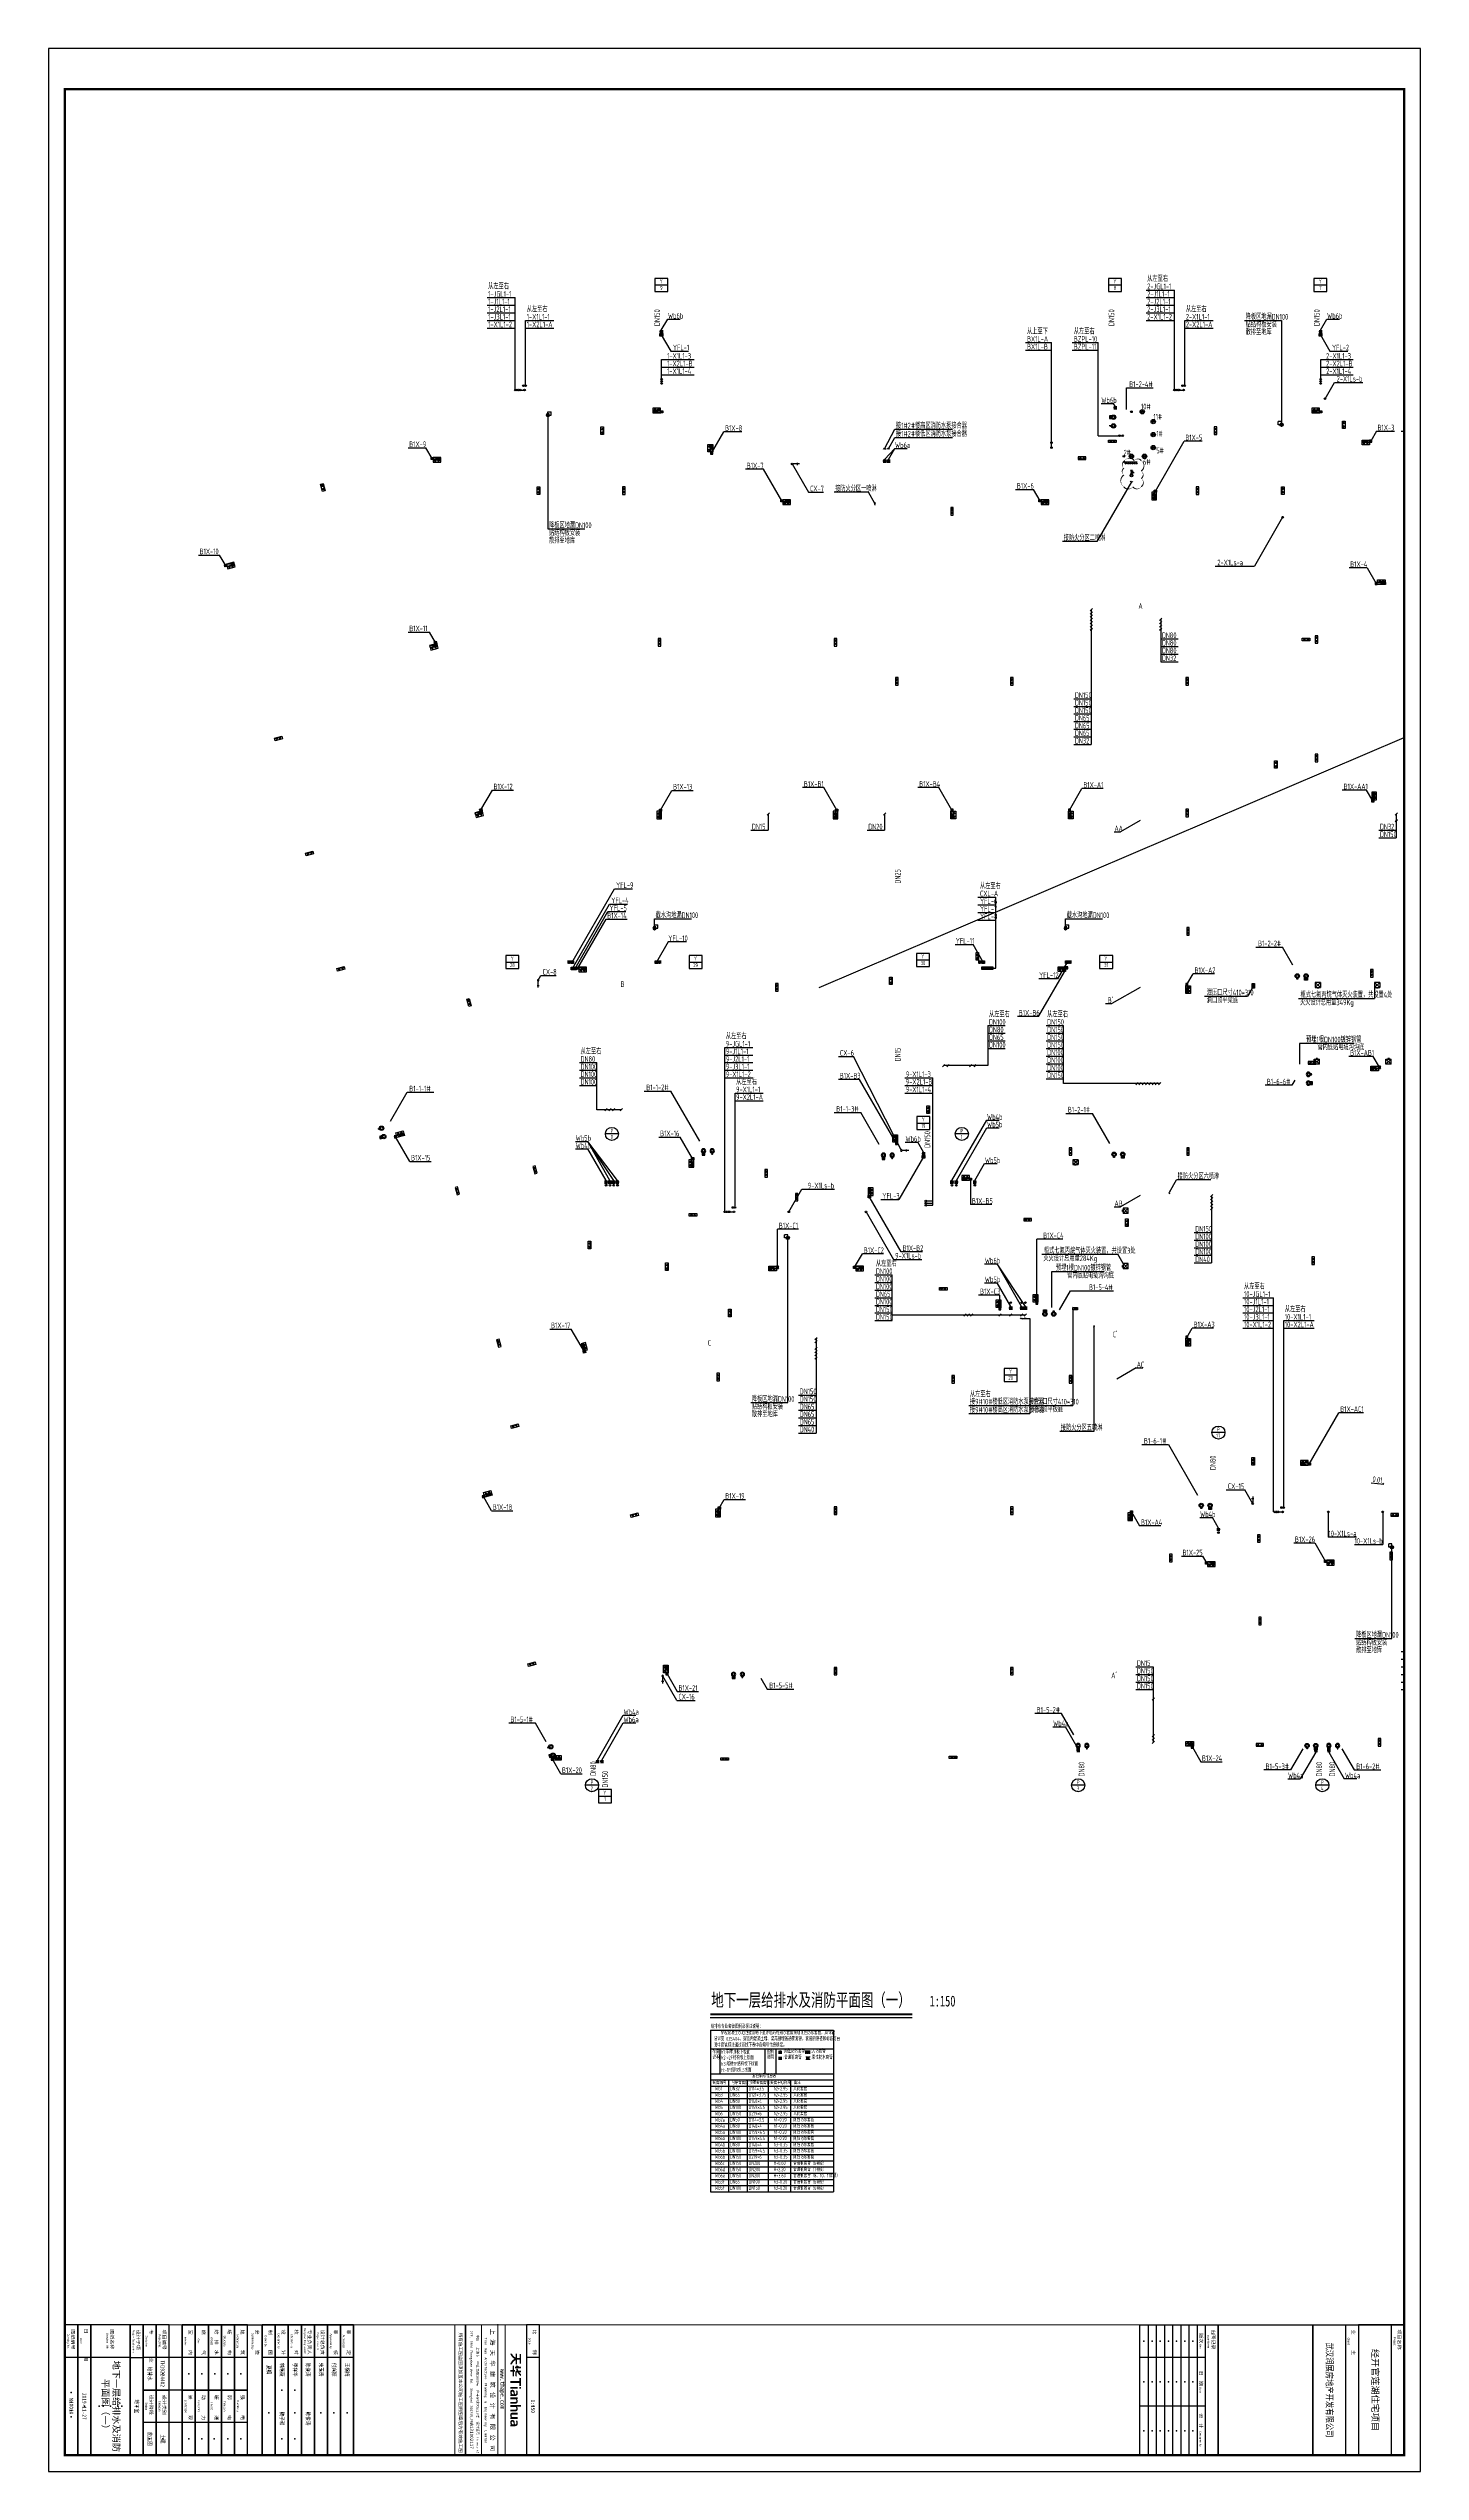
# Paper-space layout 'W1001A' of a CAD drawing. Header units: millimetres. Extents: x 290 to 1131, y -355 to 1131.
# The model-space entities are those that its viewports show. They can reach past a viewport. Long polylines and large blocks are cut down to what shows.
import ezdxf
from ezdxf.enums import TextEntityAlignment as Align

# ---------------------------------------------------------------- set-up
doc = ezdxf.new("R2010")
doc.units = ezdxf.units.MM
doc.header["$LTSCALE"] = 500
doc.linetypes.add('CONTINOUS', pattern=[0])
doc.layers.get('DEFPOINTS').update_dxf_attribs({"color": 9})
for name, color, linetype in [('C-SHET-LOGO', 7, 'Continuous'), ('C-SHET-SHET', 7, 'Continuous'), ('W-BUSH', 231, 'Continuous'), ('W-BUSH-NOTE', 231, 'Continuous'), ('W-DRAI-DIMS', 51, 'Continuous'), ('W-DRAI-EQPM', 50, 'Continuous'), ('W-DRAI-FLDR', 50, 'Continuous'), ('W-DRAI-NOTE', 50, 'Continuous'), ('W-EQPM', 40, 'Continuous'), ('W-FRPT-EXTG', 140, 'Continuous'), ('W-FRPT-HYDT', 140, 'Continuous'), ('W-FRPT-HYDT-DIMS', 61, 'Continuous'), ('W-FRPT-HYDT-EQPM', 60, 'Continuous'), ('W-FRPT-NOTE', 60, 'Continuous'), ('W-FRPT-SPRL-DIMS', 61, 'Continuous'), ('W-FRPT-SPRL-EQPM', 60, 'Continuous'), ('W-FRPT-SPRL-PIPE', 2, 'Continuous'), ('W-HOLE-NOTE', 231, 'Continuous'), ('W-NOTE-NAME', 40, 'Continuous'), ('W-RAIN-DIMS', 61, 'Continuous'), ('W-RAIN-EQPM', 60, 'Continuous'), ('W-RAIN-NOTE', 60, 'Continuous'), ('W-WSUP-COOL-PIPE', 3, 'Continuous'), ('W-WSUP-DIMS', 41, 'Continuous'), ('W-WSUP-EQPM', 40, 'Continuous')]:
    doc.layers.add(name, color=color, linetype=linetype)
doc.layers.add('W-POST', color=10, linetype='Continuous', plot=False)
doc.styles.get("Standard").update_dxf_attribs({"font": '', "width": 0.7})
doc.styles.add('STYLEP4', font='')
doc.styles.add('TH-STYLE1', font='', dxfattribs={"width": 0.8})
doc.styles.add('TH-STYLE2', font='simhei.ttf', dxfattribs={"width": 0.8})
doc.styles.add('TH-STYLE3', font='tssdeng.shx', dxfattribs={"width": 0.7, "bigfont": 'tssdchn.shx'})
doc.styles.add('TH-STYLEP5', font='Stxihei.ttf')
doc.styles.add('TH-SYTLE2', font='txt')
doc.styles.add('TuKuang', font='Stfangso.ttf', dxfattribs={"width": 1.1})
doc.styles.get('Standard').set_extended_font_data('SimSun')
doc.styles.get('STYLEP4').set_extended_font_data('Century Gothic')
doc.styles.get('TH-STYLE1').set_extended_font_data('SimSun')

# ---------------------------------------------------------------- blocks, each defined once
blk = doc.blocks.new('TH')
at = {"linetype": 'Continuous'}
h = blk.add_hatch(color=256, dxfattribs=at)
h.dxf.hatch_style = 1
h.paths.add_polyline_path([(2.82, 2.83), (2.82, 2.98), (1.76, 2.98), (1.22, 2.98), (0.16, 2.98), (0.16, 2.83), (0.16, 2.76), (0.16, 2.61), (0.59, 2.61), (0.81, 2.61), (1.24, 2.61), (1.24, 2.34), (1.24, 2.21), (1.24, 1.92), (0.74, 1.92), (0.5, 1.92), (0, 1.92), (0, 1.54), (0.69, 1.54), (1.11, 1.54), (1.15, 1.54), (1.09, 1.43), (1.07, 1.39), (1.04, 1.32), (1.01, 1.28), (1, 1.27), (0.98, 1.23), (0.93, 1.15), (0.9, 1.12), (0.74, 0.94), (0.69, 0.89), (0.61, 0.83), (0.57, 0.8), (0.47, 0.72), (0.41, 0.68), (0.35, 0.64), (0.32, 0.63), (0.26, 0.59), (0, 0.46), (0, 0), (0.14, 0.05), (0.19, 0.07), (0.3, 0.11), (0.39, 0.16), (0.43, 0.18), (0.52, 0.22), (0.58, 0.26), (0.61, 0.28), (0.68, 0.32), (0.82, 0.41), (0.87, 0.45), (0.99, 0.56), (1.07, 0.64), (1.12, 0.68), (1.2, 0.76), (1.26, 0.85), (1.33, 0.94), (1.42, 1.08), (1.44, 1.11), (1.49, 1.19), (1.55, 1.08), (1.58, 1.04), (1.63, 0.96), (1.69, 0.88), (1.7, 0.86), (1.87, 0.67), (1.91, 0.64), (1.98, 0.57), (2.07, 0.49), (2.12, 0.45), (2.21, 0.38), (2.3, 0.32), (2.38, 0.28), (2.41, 0.26), (2.48, 0.21), (2.55, 0.18), (2.59, 0.16), (2.66, 0.12), (2.78, 0.07), (2.84, 0.05), (2.98, 0), (2.98, 0.2), (2.98, 0.28), (2.98, 0.46), (2.79, 0.56), (2.75, 0.58), (2.65, 0.63), (2.62, 0.65), (2.6, 0.66), (2.48, 0.74), (2.41, 0.79), (2.37, 0.83), (2.28, 0.9), (2.24, 0.94), (2.22, 0.97), (2.17, 1.01), (2.09, 1.11), (2.05, 1.16), (1.98, 1.27), (1.91, 1.36), (1.89, 1.42), (1.84, 1.54), (2.98, 1.54), (2.98, 1.92), (2.48, 1.92), (2.24, 1.92), (1.74, 1.92), (1.74, 2.61), (2.18, 2.61), (2.39, 2.61), (2.82, 2.61), (2.82, 2.76)])
h = blk.add_hatch(color=256, dxfattribs=at)
h.dxf.hatch_style = 1
h.paths.add_polyline_path([(4.07, 2.55), (4.12, 2.88), (4.12, 3), (3.95, 3), (3.87, 3), (3.68, 3), (3.68, 2.95), (3.68, 2.93), (3.68, 2.89), (3.65, 2.65), (3.64, 2.58), (3.61, 2.46), (3.57, 2.36), (3.55, 2.32), (3.5, 2.23), (3.45, 2.17), (3.33, 2.03), (3.33, 1.84), (3.33, 1.75), (3.33, 1.55), (3.52, 1.65), (3.64, 1.73), (3.64, 1.56), (3.64, 1.49), (3.64, 1.31), (4.07, 1.31), (4.07, 1.81), (4.07, 2.06)])
h = blk.add_hatch(color=256, dxfattribs=at)
h.dxf.hatch_style = 1
h.paths.add_polyline_path([(6.31, 0.92), (6.31, 1.07), (5.81, 1.07), (5.56, 1.07), (5.06, 1.07), (5.06, 1.28), (4.59, 1.28), (4.59, 1.07), (3.33, 1.07), (3.33, 0.69), (4.09, 0.69), (4.59, 0.69), (4.59, 0.01), (5.06, 0.01), (5.06, 0.69), (5.56, 0.69), (5.81, 0.69), (6.31, 0.69), (6.31, 0.84)])
h = blk.add_hatch(color=256, dxfattribs=at)
h.dxf.hatch_style = 1
h.paths.add_polyline_path([(5.51, 2.19), (5.52, 2.19), (5.54, 2.21), (5.64, 2.28), (5.69, 2.32), (5.79, 2.4), (5.88, 2.49), (5.93, 2.54), (6.02, 2.63), (6.16, 2.8), (6.19, 2.86), (6.21, 2.89), (6.24, 2.96), (6.03, 2.96), (5.93, 2.96), (5.73, 2.96), (5.6, 2.8), (5.56, 2.76), (5.53, 2.74), (5.49, 2.7), (5.4, 2.62), (5.35, 2.59), (5.2, 2.46), (5.2, 2.69), (5.2, 2.79), (5.2, 3), (5.02, 3), (4.93, 3), (4.76, 3), (4.76, 2.69), (4.76, 2.54), (4.76, 2.23), (4.69, 2.2), (4.65, 2.19), (4.58, 2.16), (4.53, 2.14), (4.51, 2.14), (4.25, 2.06), (4.25, 1.91), (4.25, 1.83), (4.25, 1.65), (4.44, 1.7), (4.48, 1.71), (4.56, 1.73), (4.63, 1.76), (4.67, 1.77), (4.77, 1.8), (4.77, 1.74), (4.77, 1.72), (4.8, 1.65), (4.8, 1.63), (4.82, 1.6), (4.86, 1.55), (4.89, 1.51), (4.92, 1.49), (4.97, 1.47), (5.01, 1.46), (5.13, 1.42), (5.5, 1.42), (5.69, 1.42), (6.06, 1.42), (6.15, 1.44), (6.19, 1.45), (6.31, 1.5), (6.31, 1.66), (6.31, 1.73), (6.31, 1.87), (6.23, 1.84), (6.19, 1.83), (6.12, 1.8), (6.06, 1.79), (5.78, 1.79), (5.64, 1.79), (5.35, 1.79), (5.31, 1.8), (5.28, 1.81), (5.24, 1.84), (5.23, 1.87), (5.22, 1.89), (5.2, 1.92), (5.2, 1.95), (5.2, 1.97), (5.21, 2), (5.3, 2.05), (5.34, 2.08)])
h = blk.add_hatch(color=256, dxfattribs=at)
h.dxf.hatch_style = 1
h.paths.add_polyline_path([(8.18, 2.52), (8.68, 2.52), (9, 2.52), (9, 2.95), (6.84, 2.95), (6.84, 2.52), (7.66, 2.52), (7.66, 1.53), (7.66, 1.04), (7.66, 0.04), (8.18, 0.04), (8.18, 1.03), (8.18, 1.53)])
h = blk.add_hatch(color=256, dxfattribs=at)
h.dxf.hatch_style = 1
h.paths.add_polyline_path([(9.8, 2.97), (9.29, 2.97), (9.29, 2.5), (9.8, 2.5)])
h = blk.add_hatch(color=256, dxfattribs=at)
h.dxf.hatch_style = 1
h.paths.add_polyline_path([(9.8, 2.04), (9.29, 2.04), (9.29, 1.25), (9.29, 0.04), (9.8, 0.04)])
h = blk.add_hatch(color=256, dxfattribs=at)
h.dxf.hatch_style = 1
h.paths.add_polyline_path([(11.51, 1.95), (11.5, 1.96), (11.49, 1.96), (11.48, 1.97), (11.47, 1.97), (11.46, 1.98), (11.45, 1.98), (11.44, 1.99), (11.43, 1.99), (11.42, 2), (11.41, 2), (11.4, 2.01), (11.39, 2.01), (11.38, 2.02), (11.37, 2.02), (11.34, 2.03), (11.34, 2.03), (11.31, 2.04), (11.31, 2.04), (11.27, 2.05), (11.27, 2.05), (11.23, 2.06), (11.23, 2.06), (11.17, 2.07), (11.17, 2.07), (11.06, 2.08), (11.05, 2.09), (10.93, 2.08), (10.92, 2.08), (10.78, 2.07), (10.78, 2.07), (10.7, 2.06), (10.7, 2.06), (10.64, 2.05), (10.64, 2.05), (10.59, 2.04), (10.59, 2.04), (10.55, 2.03), (10.5, 2.02), (10.5, 2.02), (10.47, 2.01), (10.43, 2), (10.43, 2), (10.4, 1.99), (10.4, 1.99), (10.37, 1.98), (10.37, 1.98), (10.34, 1.97), (10.34, 1.97), (10.31, 1.97), (10.31, 1.58), (10.32, 1.58), (10.33, 1.58), (10.35, 1.59), (10.36, 1.59), (10.37, 1.6), (10.4, 1.61), (10.4, 1.61), (10.43, 1.62), (10.43, 1.62), (10.46, 1.63), (10.46, 1.63), (10.49, 1.64), (10.53, 1.65), (10.53, 1.65), (10.56, 1.66), (10.6, 1.67), (10.6, 1.67), (10.64, 1.68), (10.69, 1.69), (10.75, 1.7), (10.84, 1.71), (10.85, 1.71), (10.99, 1.71), (10.99, 1.71), (11.05, 1.7), (11.09, 1.69), (11.12, 1.68), (11.12, 1.68), (11.15, 1.67), (11.17, 1.66), (11.18, 1.66), (11.19, 1.65), (11.2, 1.64), (11.21, 1.64), (11.22, 1.63), (11.22, 1.63), (11.23, 1.62), (11.23, 1.62), (11.24, 1.61), (11.24, 1.61), (11.25, 1.6), (11.25, 1.6), (11.26, 1.59), (11.27, 1.57), (11.27, 1.57), (11.28, 1.56), (11.29, 1.54), (11.3, 1.51), (11.3, 1.51), (11.31, 1.48), (11.31, 1.46), (11.31, 1.4), (11.31, 1.28), (11.19, 1.28), (11.05, 1.28), (10.86, 1.27), (10.86, 1.27), (10.76, 1.26), (10.76, 1.26), (10.69, 1.25), (10.69, 1.25), (10.64, 1.24), (10.64, 1.24), (10.6, 1.23), (10.6, 1.23), (10.56, 1.22), (10.56, 1.22), (10.53, 1.21), (10.53, 1.21), (10.5, 1.2), (10.5, 1.2), (10.47, 1.19), (10.47, 1.19), (10.45, 1.18), (10.42, 1.17), (10.42, 1.17), (10.41, 1.16), (10.4, 1.16), (10.39, 1.15), (10.38, 1.15), (10.37, 1.14), (10.36, 1.14), (10.35, 1.13), (10.34, 1.12), (10.33, 1.12), (10.32, 1.11), (10.31, 1.11), (10.31, 1.11), (10.3, 1.1), (10.29, 1.09), (10.28, 1.08), (10.27, 1.08), (10.27, 1.08), (10.26, 1.07), (10.26, 1.07), (10.25, 1.06), (10.25, 1.06), (10.24, 1.05), (10.24, 1.05), (10.23, 1.04), (10.23, 1.04), (10.22, 1.03), (10.22, 1.03), (10.21, 1.02), (10.2, 1.01), (10.2, 1.01), (10.19, 0.99), (10.18, 0.98), (10.17, 0.97), (10.17, 0.97), (10.16, 0.95), (10.16, 0.95), (10.15, 0.93), (10.14, 0.92), (10.14, 0.92), (10.13, 0.89), (10.12, 0.87), (10.12, 0.87), (10.11, 0.85), (10.11, 0.85), (10.1, 0.81), (10.1, 0.81), (10.09, 0.77), (10.07, 0.7), (10.07, 0.55), (10.09, 0.48), (10.09, 0.48), (10.1, 0.43), (10.1, 0.43), (10.11, 0.39), (10.11, 0.39), (10.12, 0.36), (10.12, 0.36), (10.13, 0.34), (10.13, 0.34), (10.14, 0.32), (10.14, 0.32), (10.15, 0.3), (10.15, 0.3), (10.16, 0.28), (10.16, 0.28), (10.17, 0.26), (10.17, 0.26), (10.18, 0.24), (10.18, 0.24), (10.19, 0.23), (10.19, 0.23), (10.2, 0.22), (10.21, 0.2), (10.21, 0.2), (10.22, 0.19), (10.22, 0.19), (10.23, 0.18), (10.23, 0.18), (10.24, 0.17), (10.24, 0.17), (10.25, 0.16), (10.25, 0.16), (10.26, 0.15), (10.26, 0.15), (10.27, 0.14), (10.27, 0.14), (10.28, 0.13), (10.28, 0.13), (10.29, 0.12), (10.3, 0.11), (10.31, 0.1), (10.32, 0.1), (10.33, 0.09), (10.34, 0.08), (10.35, 0.08), (10.36, 0.07), (10.37, 0.06), (10.38, 0.06), (10.39, 0.05), (10.4, 0.05), (10.41, 0.04), (10.41, 0.04), (10.44, 0.03), (10.46, 0.02), (10.46, 0.02), (10.5, 0.01), (10.5, 0.01), (10.54, 0), (10.61, -0.01), (10.8, -0.01), (10.89, 0), (10.93, 0.01), (10.98, 0.02), (10.98, 0.02), (11.01, 0.03), (11.05, 0.04), (11.06, 0.04), (11.07, 0.05), (11.1, 0.06), (11.11, 0.06), (11.12, 0.07), (11.13, 0.07), (11.14, 0.08), (11.15, 0.08), (11.16, 0.09), (11.17, 0.09), (11.18, 0.1), (11.19, 0.1), (11.2, 0.11), (11.21, 0.12), (11.21, 0.12), (11.23, 0.13), (11.24, 0.14), (11.24, 0.14), (11.25, 0.15), (11.25, 0.15), (11.26, 0.16), (11.26, 0.16), (11.28, 0.17), (11.29, 0.18), (11.29, 0.18), (11.3, 0.19), (11.3, 0.19), (11.31, 0.2), (11.36, 0.24), (11.36, 0.04), (11.82, 0.04), (11.82, 1.29), (11.82, 1.31), (11.81, 1.39), (11.81, 1.39), (11.8, 1.46), (11.8, 1.46), (11.79, 1.5), (11.78, 1.55), (11.78, 1.55), (11.77, 1.58), (11.77, 1.58), (11.76, 1.61), (11.76, 1.61), (11.75, 1.64), (11.75, 1.64), (11.74, 1.66), (11.74, 1.66), (11.73, 1.68), (11.72, 1.71), (11.72, 1.71), (11.71, 1.72), (11.7, 1.74), (11.7, 1.74), (11.69, 1.76), (11.69, 1.76), (11.68, 1.78), (11.68, 1.78), (11.67, 1.79), (11.66, 1.81), (11.66, 1.81), (11.65, 1.82), (11.65, 1.82), (11.64, 1.83), (11.64, 1.83), (11.63, 1.84), (11.62, 1.86), (11.62, 1.86), (11.61, 1.87), (11.61, 1.87), (11.6, 1.88), (11.6, 1.88), (11.59, 1.89), (11.59, 1.89), (11.58, 1.9), (11.57, 1.9), (11.55, 1.91), (11.55, 1.92), (11.54, 1.93), (11.53, 1.93), (11.51, 1.94)])
h.paths.add_polyline_path([(11.04, 0.92), (11.31, 0.93), (11.31, 0.76), (11.31, 0.74), (11.3, 0.72), (11.29, 0.69), (11.28, 0.66), (11.27, 0.64), (11.26, 0.62), (11.25, 0.6), (11.25, 0.6), (11.24, 0.59), (11.24, 0.58), (11.23, 0.58), (11.23, 0.57), (11.22, 0.56), (11.22, 0.56), (11.21, 0.55), (11.21, 0.55), (11.2, 0.54), (11.2, 0.54), (11.19, 0.53), (11.19, 0.53), (11.18, 0.52), (11.17, 0.51), (11.16, 0.5), (11.15, 0.5), (11.14, 0.49), (11.13, 0.48), (11.12, 0.48), (11.11, 0.47), (11.09, 0.46), (11.06, 0.45), (11.06, 0.45), (11.04, 0.44), (11.01, 0.43), (10.97, 0.42), (10.92, 0.41), (10.91, 0.41), (10.84, 0.41), (10.81, 0.41), (10.76, 0.41), (10.72, 0.42), (10.69, 0.43), (10.67, 0.44), (10.67, 0.45), (10.66, 0.45), (10.64, 0.46), (10.64, 0.47), (10.63, 0.48), (10.63, 0.48), (10.62, 0.49), (10.61, 0.51), (10.61, 0.51), (10.6, 0.52), (10.59, 0.55), (10.58, 0.57), (10.58, 0.58), (10.57, 0.62), (10.57, 0.67), (10.57, 0.69), (10.57, 0.71), (10.58, 0.72), (10.59, 0.74), (10.59, 0.74), (10.6, 0.76), (10.61, 0.78), (10.62, 0.79), (10.62, 0.79), (10.63, 0.8), (10.63, 0.8), (10.64, 0.81), (10.64, 0.81), (10.65, 0.82), (10.65, 0.82), (10.67, 0.83), (10.69, 0.84), (10.71, 0.85), (10.73, 0.86), (10.75, 0.87), (10.79, 0.88), (10.79, 0.88), (10.82, 0.89), (10.87, 0.9), (10.93, 0.91), (11.02, 0.92)], flags=16)
h = blk.add_hatch(color=256, dxfattribs=at)
h.dxf.hatch_style = 1
h.paths.add_polyline_path([(12.71, 1.48), (12.72, 1.5), (12.72, 1.5), (12.73, 1.52), (12.73, 1.52), (12.74, 1.54), (12.74, 1.54), (12.75, 1.55), (12.75, 1.55), (12.76, 1.57), (12.76, 1.57), (12.77, 1.58), (12.77, 1.58), (12.78, 1.59), (12.78, 1.59), (12.8, 1.61), (12.81, 1.62), (12.83, 1.63), (12.84, 1.64), (12.85, 1.64), (12.87, 1.65), (12.88, 1.65), (12.89, 1.66), (12.9, 1.66), (12.91, 1.67), (12.94, 1.68), (12.94, 1.68), (12.97, 1.69), (13.01, 1.7), (13.07, 1.71), (13.11, 1.71), (13.15, 1.71), (13.18, 1.71), (13.23, 1.7), (13.26, 1.69), (13.28, 1.68), (13.29, 1.68), (13.3, 1.67), (13.31, 1.67), (13.32, 1.66), (13.33, 1.66), (13.33, 1.66), (13.34, 1.65), (13.34, 1.65), (13.35, 1.64), (13.35, 1.64), (13.36, 1.63), (13.36, 1.63), (13.37, 1.62), (13.37, 1.62), (13.38, 1.61), (13.38, 1.61), (13.39, 1.6), (13.4, 1.58), (13.4, 1.58), (13.41, 1.56), (13.41, 1.56), (13.42, 1.54), (13.43, 1.51), (13.44, 1.44), (13.44, 0.04), (13.94, 0.04), (13.94, 1.45), (13.93, 1.55), (13.93, 1.55), (13.92, 1.6), (13.92, 1.6), (13.91, 1.64), (13.91, 1.64), (13.9, 1.67), (13.9, 1.67), (13.89, 1.7), (13.89, 1.7), (13.88, 1.72), (13.88, 1.72), (13.87, 1.74), (13.87, 1.74), (13.86, 1.76), (13.86, 1.76), (13.85, 1.78), (13.85, 1.78), (13.84, 1.8), (13.84, 1.8), (13.83, 1.81), (13.83, 1.81), (13.82, 1.82), (13.81, 1.84), (13.81, 1.84), (13.8, 1.85), (13.8, 1.85), (13.79, 1.86), (13.79, 1.86), (13.78, 1.87), (13.77, 1.89), (13.77, 1.89), (13.76, 1.9), (13.76, 1.9), (13.75, 1.9), (13.74, 1.91), (13.73, 1.92), (13.73, 1.92), (13.72, 1.93), (13.72, 1.93), (13.71, 1.94), (13.71, 1.94), (13.7, 1.94), (13.69, 1.95), (13.68, 1.96), (13.68, 1.96), (13.67, 1.96), (13.66, 1.97), (13.65, 1.98), (13.65, 1.98), (13.64, 1.98), (13.63, 1.99), (13.62, 1.99), (13.61, 2), (13.6, 2), (13.59, 2.01), (13.58, 2.01), (13.57, 2.02), (13.56, 2.02), (13.53, 2.03), (13.52, 2.04), (13.51, 2.04), (13.47, 2.05), (13.44, 2.06), (13.44, 2.06), (13.38, 2.07), (13.38, 2.07), (13.29, 2.08), (13.29, 2.08), (13.19, 2.08), (13.09, 2.07), (13.09, 2.07), (13.04, 2.06), (13.04, 2.06), (13, 2.05), (13, 2.05), (12.96, 2.04), (12.96, 2.04), (12.93, 2.03), (12.93, 2.03), (12.9, 2.02), (12.9, 2.02), (12.89, 2.01), (12.88, 2.01), (12.87, 2), (12.86, 2), (12.85, 1.99), (12.84, 1.99), (12.83, 1.98), (12.82, 1.98), (12.81, 1.97), (12.8, 1.97), (12.79, 1.96), (12.77, 1.95), (12.76, 1.94), (12.74, 1.93), (12.73, 1.92), (12.72, 1.91), (12.7, 1.9), (12.69, 1.89), (12.66, 1.89), (12.66, 2.04), (12.2, 2.04), (12.2, 0.04), (12.71, 0.04)])
h = blk.add_hatch(color=256, dxfattribs=at)
h.dxf.hatch_style = 1
h.paths.add_polyline_path([(15.18, 1.71), (15.19, 1.71), (15.28, 1.71), (15.3, 1.71), (15.34, 1.7), (15.38, 1.69), (15.4, 1.68), (15.42, 1.67), (15.43, 1.67), (15.44, 1.66), (15.45, 1.65), (15.46, 1.65), (15.47, 1.64), (15.47, 1.64), (15.48, 1.63), (15.48, 1.63), (15.49, 1.62), (15.49, 1.62), (15.5, 1.61), (15.51, 1.59), (15.51, 1.59), (15.52, 1.58), (15.53, 1.56), (15.54, 1.53), (15.55, 1.49), (15.55, 0.04), (16.05, 0.04), (16.05, 1.53), (16.05, 1.53), (16.04, 1.59), (16.04, 1.59), (16.03, 1.63), (16.03, 1.63), (16.02, 1.66), (16.01, 1.69), (16.01, 1.69), (16, 1.71), (15.99, 1.73), (15.98, 1.75), (15.97, 1.77), (15.96, 1.79), (15.95, 1.81), (15.95, 1.81), (15.94, 1.82), (15.94, 1.82), (15.93, 1.83), (15.92, 1.85), (15.92, 1.85), (15.91, 1.86), (15.91, 1.86), (15.9, 1.87), (15.9, 1.87), (15.89, 1.88), (15.89, 1.88), (15.88, 1.89), (15.88, 1.89), (15.87, 1.9), (15.87, 1.9), (15.86, 1.91), (15.86, 1.91), (15.85, 1.92), (15.85, 1.92), (15.84, 1.93), (15.82, 1.94), (15.81, 1.95), (15.8, 1.96), (15.78, 1.97), (15.75, 1.98), (15.75, 1.99), (15.74, 1.99), (15.73, 2), (15.71, 2.01), (15.69, 2.02), (15.68, 2.02), (15.65, 2.03), (15.62, 2.04), (15.59, 2.05), (15.59, 2.05), (15.55, 2.06), (15.55, 2.06), (15.5, 2.07), (15.5, 2.07), (15.4, 2.08), (15.31, 2.08), (15.3, 2.08), (15.21, 2.07), (15.21, 2.07), (15.15, 2.06), (15.15, 2.06), (15.11, 2.05), (15.11, 2.05), (15.08, 2.04), (15.05, 2.03), (15.02, 2.02), (15.02, 2.02), (15, 2.01), (14.97, 2), (14.97, 2), (14.96, 1.99), (14.94, 1.98), (14.92, 1.97), (14.91, 1.97), (14.9, 1.96), (14.88, 1.95), (14.87, 1.95), (14.86, 1.94), (14.85, 1.93), (14.84, 1.93), (14.83, 1.91), (14.82, 1.91), (14.8, 1.9), (14.78, 1.89), (14.78, 2.95), (14.32, 2.95), (14.32, 0.04), (14.82, 0.04), (14.82, 1.45), (14.83, 1.49), (14.84, 1.51), (14.85, 1.53), (14.86, 1.55), (14.87, 1.56), (14.87, 1.56), (14.88, 1.57), (14.88, 1.57), (14.89, 1.58), (14.89, 1.58), (14.9, 1.59), (14.9, 1.59), (14.91, 1.6), (14.91, 1.6), (14.92, 1.61), (14.92, 1.61), (14.93, 1.61), (14.94, 1.63), (14.94, 1.63), (14.95, 1.64), (14.97, 1.64), (14.98, 1.64), (14.99, 1.65), (15.01, 1.66), (15.03, 1.67), (15.06, 1.68), (15.09, 1.69), (15.12, 1.7)])
h = blk.add_hatch(color=256, dxfattribs=at)
h.dxf.hatch_style = 1
h.paths.add_polyline_path([(16.93, 2.04), (16.42, 2.04), (16.42, 0.56), (16.42, 0.56), (16.43, 0.55), (16.44, 0.49), (16.44, 0.49), (16.45, 0.45), (16.45, 0.45), (16.46, 0.42), (16.46, 0.42), (16.47, 0.39), (16.47, 0.39), (16.48, 0.37), (16.49, 0.34), (16.49, 0.34), (16.5, 0.32), (16.5, 0.32), (16.51, 0.31), (16.52, 0.29), (16.52, 0.29), (16.53, 0.27), (16.53, 0.27), (16.54, 0.26), (16.55, 0.24), (16.55, 0.24), (16.56, 0.23), (16.56, 0.23), (16.57, 0.22), (16.57, 0.22), (16.58, 0.21), (16.58, 0.21), (16.59, 0.2), (16.59, 0.2), (16.6, 0.19), (16.6, 0.19), (16.61, 0.18), (16.61, 0.18), (16.62, 0.17), (16.62, 0.17), (16.63, 0.16), (16.63, 0.16), (16.64, 0.15), (16.64, 0.15), (16.65, 0.14), (16.66, 0.13), (16.67, 0.12), (16.68, 0.12), (16.69, 0.11), (16.7, 0.1), (16.71, 0.1), (16.72, 0.09), (16.73, 0.08), (16.74, 0.08), (16.75, 0.07), (16.76, 0.07), (16.77, 0.06), (16.78, 0.06), (16.79, 0.05), (16.8, 0.05), (16.81, 0.04), (16.81, 0.04), (16.84, 0.03), (16.84, 0.03), (16.87, 0.02), (16.87, 0.02), (16.91, 0.01), (16.91, 0.01), (16.95, 0), (17.02, -0.01), (17.03, -0.01), (17.05, -0.02), (17.11, -0.02), (17.18, -0.01), (17.21, -0.01), (17.28, 0), (17.28, 0), (17.33, 0.01), (17.33, 0.01), (17.37, 0.02), (17.37, 0.02), (17.4, 0.03), (17.4, 0.03), (17.43, 0.04), (17.43, 0.04), (17.46, 0.05), (17.47, 0.05), (17.48, 0.06), (17.51, 0.07), (17.52, 0.07), (17.53, 0.08), (17.54, 0.08), (17.55, 0.09), (17.56, 0.1), (17.58, 0.11), (17.59, 0.11), (17.6, 0.12), (17.63, 0.14), (17.64, 0.14), (17.65, 0.15), (17.65, 0.15), (17.66, 0.17), (17.69, 0.18), (17.69, 0.04), (18.15, 0.04), (18.15, 2.04), (17.66, 2.04), (17.66, 0.62), (17.65, 0.58), (17.64, 0.56), (17.64, 0.56), (17.63, 0.54), (17.62, 0.53), (17.62, 0.53), (17.61, 0.52), (17.61, 0.52), (17.6, 0.51), (17.6, 0.51), (17.59, 0.5), (17.59, 0.5), (17.58, 0.49), (17.58, 0.49), (17.57, 0.48), (17.57, 0.48), (17.56, 0.47), (17.56, 0.47), (17.55, 0.46), (17.54, 0.45), (17.53, 0.44), (17.52, 0.44), (17.51, 0.43), (17.5, 0.42), (17.49, 0.42), (17.48, 0.41), (17.47, 0.41), (17.45, 0.4), (17.42, 0.39), (17.42, 0.39), (17.39, 0.38), (17.39, 0.38), (17.36, 0.37), (17.31, 0.36), (17.18, 0.36), (17.16, 0.36), (17.12, 0.37), (17.12, 0.37), (17.09, 0.38), (17.08, 0.39), (17.07, 0.39), (17.06, 0.4), (17.05, 0.4), (17.03, 0.41), (17.03, 0.42), (17.02, 0.43), (17.02, 0.43), (17.01, 0.44), (17.01, 0.44), (17, 0.45), (17, 0.45), (16.99, 0.46), (16.99, 0.46), (16.98, 0.47), (16.97, 0.49), (16.97, 0.49), (16.96, 0.5), (16.95, 0.52), (16.94, 0.55), (16.93, 0.59)])
h = blk.add_hatch(color=256, dxfattribs=at)
h.dxf.hatch_style = 1
h.paths.add_polyline_path([(20.19, 1.25), (20.19, 1.26), (20.18, 1.37), (20.17, 1.44), (20.17, 1.44), (20.16, 1.49), (20.15, 1.54), (20.15, 1.54), (20.14, 1.57), (20.14, 1.57), (20.13, 1.6), (20.13, 1.6), (20.12, 1.63), (20.12, 1.63), (20.11, 1.66), (20.11, 1.66), (20.1, 1.68), (20.1, 1.68), (20.09, 1.7), (20.09, 1.7), (20.08, 1.72), (20.08, 1.72), (20.07, 1.74), (20.07, 1.74), (20.06, 1.76), (20.06, 1.76), (20.05, 1.77), (20.04, 1.79), (20.04, 1.79), (20.03, 1.8), (20.02, 1.82), (20.02, 1.82), (20.01, 1.83), (20.01, 1.83), (20, 1.84), (20, 1.84), (19.99, 1.85), (19.99, 1.85), (19.98, 1.86), (19.98, 1.86), (19.97, 1.87), (19.97, 1.87), (19.96, 1.88), (19.96, 1.88), (19.95, 1.89), (19.95, 1.89), (19.94, 1.9), (19.94, 1.9), (19.93, 1.91), (19.93, 1.91), (19.92, 1.92), (19.92, 1.92), (19.91, 1.93), (19.91, 1.93), (19.9, 1.93), (19.89, 1.94), (19.88, 1.95), (19.88, 1.95), (19.87, 1.95), (19.86, 1.96), (19.85, 1.97), (19.85, 1.97), (19.84, 1.97), (19.83, 1.98), (19.82, 1.98), (19.81, 1.99), (19.8, 1.99), (19.79, 2), (19.78, 2), (19.77, 2.01), (19.76, 2.01), (19.73, 2.02), (19.72, 2.03), (19.71, 2.03), (19.68, 2.04), (19.68, 2.04), (19.64, 2.05), (19.64, 2.05), (19.6, 2.06), (19.6, 2.06), (19.54, 2.07), (19.54, 2.07), (19.43, 2.08), (19.41, 2.09), (19.31, 2.09), (19.29, 2.08), (19.15, 2.07), (19.15, 2.07), (19.07, 2.06), (19.07, 2.06), (19.01, 2.05), (19.01, 2.05), (18.96, 2.04), (18.91, 2.03), (18.91, 2.03), (18.87, 2.02), (18.87, 2.02), (18.84, 2.01), (18.8, 2), (18.8, 2), (18.77, 1.99), (18.77, 1.99), (18.74, 1.98), (18.74, 1.98), (18.71, 1.97), (18.71, 1.97), (18.68, 1.97), (18.68, 1.59), (18.68, 1.58), (18.72, 1.59), (18.73, 1.59), (18.74, 1.6), (18.77, 1.61), (18.77, 1.61), (18.8, 1.62), (18.8, 1.62), (18.83, 1.63), (18.83, 1.63), (18.86, 1.64), (18.9, 1.65), (18.9, 1.65), (18.93, 1.66), (18.97, 1.67), (18.97, 1.67), (19.01, 1.68), (19.06, 1.69), (19.12, 1.7), (19.21, 1.71), (19.23, 1.72), (19.34, 1.72), (19.35, 1.71), (19.42, 1.7), (19.46, 1.69), (19.49, 1.68), (19.51, 1.67), (19.52, 1.67), (19.53, 1.66), (19.54, 1.66), (19.55, 1.65), (19.56, 1.65), (19.56, 1.65), (19.57, 1.64), (19.58, 1.63), (19.59, 1.63), (19.59, 1.63), (19.6, 1.62), (19.6, 1.62), (19.61, 1.61), (19.61, 1.61), (19.62, 1.6), (19.63, 1.58), (19.63, 1.58), (19.64, 1.57), (19.65, 1.55), (19.65, 1.55), (19.66, 1.53), (19.67, 1.5), (19.68, 1.46), (19.68, 1.45), (19.68, 1.41), (19.68, 1.36), (19.68, 1.32), (19.68, 1.28), (19.51, 1.28), (19.37, 1.27), (19.23, 1.27), (19.23, 1.27), (19.13, 1.26), (19.13, 1.26), (19.06, 1.25), (19.06, 1.25), (19.01, 1.24), (19.01, 1.24), (18.97, 1.23), (18.97, 1.23), (18.93, 1.22), (18.93, 1.22), (18.89, 1.21), (18.89, 1.21), (18.86, 1.2), (18.86, 1.2), (18.84, 1.19), (18.81, 1.18), (18.81, 1.18), (18.8, 1.17), (18.79, 1.17), (18.78, 1.16), (18.77, 1.16), (18.76, 1.15), (18.75, 1.15), (18.74, 1.14), (18.73, 1.14), (18.72, 1.13), (18.71, 1.13), (18.7, 1.12), (18.69, 1.11), (18.68, 1.11), (18.67, 1.1), (18.66, 1.09), (18.65, 1.09), (18.65, 1.09), (18.64, 1.08), (18.64, 1.08), (18.63, 1.07), (18.63, 1.07), (18.62, 1.06), (18.62, 1.06), (18.61, 1.05), (18.61, 1.05), (18.6, 1.04), (18.6, 1.04), (18.59, 1.03), (18.59, 1.03), (18.58, 1.02), (18.58, 1.02), (18.57, 1.01), (18.57, 1.01), (18.56, 1), (18.56, 1), (18.55, 0.99), (18.55, 0.99), (18.54, 0.97), (18.54, 0.97), (18.53, 0.96), (18.53, 0.96), (18.52, 0.94), (18.52, 0.94), (18.51, 0.92), (18.51, 0.92), (18.5, 0.9), (18.5, 0.9), (18.49, 0.88), (18.49, 0.88), (18.48, 0.85), (18.48, 0.85), (18.47, 0.82), (18.47, 0.82), (18.46, 0.79), (18.46, 0.79), (18.44, 0.74), (18.44, 0.73), (18.44, 0.7), (18.44, 0.69), (18.43, 0.62), (18.44, 0.55), (18.44, 0.51), (18.45, 0.5), (18.46, 0.46), (18.46, 0.46), (18.47, 0.42), (18.47, 0.42), (18.48, 0.38), (18.48, 0.38), (18.49, 0.36), (18.5, 0.33), (18.5, 0.33), (18.51, 0.31), (18.51, 0.31), (18.52, 0.29), (18.52, 0.29), (18.53, 0.27), (18.53, 0.27), (18.54, 0.26), (18.55, 0.24), (18.55, 0.24), (18.56, 0.23), (18.57, 0.21), (18.57, 0.21), (18.58, 0.2), (18.58, 0.2), (18.59, 0.19), (18.59, 0.19), (18.6, 0.18), (18.61, 0.16), (18.61, 0.16), (18.62, 0.15), (18.62, 0.15), (18.63, 0.14), (18.64, 0.13), (18.65, 0.13), (18.65, 0.13), (18.66, 0.12), (18.66, 0.12), (18.67, 0.11), (18.67, 0.11), (18.68, 0.1), (18.69, 0.09), (18.7, 0.09), (18.7, 0.09), (18.71, 0.08), (18.72, 0.07), (18.73, 0.07), (18.74, 0.06), (18.75, 0.06), (18.76, 0.05), (18.77, 0.05), (18.78, 0.04), (18.79, 0.04), (18.8, 0.03), (18.8, 0.03), (18.83, 0.02), (18.83, 0.02), (18.87, 0.01), (18.87, 0.01), (18.91, 0), (18.91, 0), (18.97, -0.01), (18.98, -0.01), (19.16, -0.01), (19.16, -0.01), (19.17, -0.01), (19.25, 0), (19.25, 0), (19.3, 0.01), (19.35, 0.02), (19.35, 0.02), (19.38, 0.03), (19.38, 0.03), (19.41, 0.04), (19.41, 0.04), (19.44, 0.05), (19.44, 0.05), (19.47, 0.06), (19.48, 0.06), (19.49, 0.07), (19.5, 0.07), (19.51, 0.08), (19.52, 0.08), (19.53, 0.09), (19.54, 0.09), (19.55, 0.1), (19.56, 0.11), (19.56, 0.11), (19.58, 0.12), (19.59, 0.13), (19.59, 0.13), (19.61, 0.14), (19.62, 0.15), (19.62, 0.15), (19.63, 0.16), (19.63, 0.16), (19.64, 0.17), (19.64, 0.17), (19.65, 0.18), (19.65, 0.18), (19.66, 0.19), (19.66, 0.19), (19.67, 0.2), (19.67, 0.2), (19.68, 0.21), (19.68, 0.21), (19.69, 0.22), (19.69, 0.22), (19.7, 0.23), (19.7, 0.23), (19.72, 0.25), (19.72, 0.04), (20.19, 0.04)])
h.paths.add_polyline_path([(18.93, 0.68), (18.94, 0.69), (18.95, 0.72), (18.95, 0.72), (18.96, 0.75), (18.97, 0.77), (18.97, 0.77), (18.98, 0.78), (18.98, 0.78), (18.99, 0.79), (18.99, 0.79), (19, 0.8), (19, 0.8), (19.01, 0.81), (19.01, 0.81), (19.02, 0.82), (19.02, 0.82), (19.03, 0.82), (19.04, 0.83), (19.05, 0.84), (19.05, 0.84), (19.06, 0.84), (19.07, 0.85), (19.1, 0.86), (19.11, 0.86), (19.12, 0.87), (19.15, 0.88), (19.19, 0.89), (19.24, 0.9), (19.3, 0.91), (19.39, 0.92), (19.4, 0.93), (19.51, 0.93), (19.59, 0.93), (19.63, 0.93), (19.68, 0.93), (19.68, 0.78), (19.68, 0.77), (19.67, 0.73), (19.67, 0.73), (19.66, 0.7), (19.65, 0.67), (19.64, 0.65), (19.64, 0.65), (19.63, 0.63), (19.63, 0.63), (19.62, 0.61), (19.62, 0.61), (19.61, 0.59), (19.61, 0.59), (19.6, 0.58), (19.6, 0.58), (19.59, 0.57), (19.59, 0.57), (19.58, 0.55), (19.58, 0.55), (19.57, 0.54), (19.57, 0.54), (19.56, 0.53), (19.56, 0.53), (19.55, 0.52), (19.55, 0.52), (19.54, 0.51), (19.53, 0.5), (19.52, 0.5), (19.52, 0.5), (19.51, 0.49), (19.5, 0.48), (19.49, 0.48), (19.48, 0.47), (19.47, 0.47), (19.46, 0.46), (19.45, 0.46), (19.43, 0.45), (19.4, 0.44), (19.37, 0.43), (19.34, 0.42), (19.29, 0.41), (19.25, 0.41), (19.17, 0.41), (19.13, 0.41), (19.09, 0.42), (19.06, 0.43), (19.05, 0.44), (19.04, 0.44), (19.03, 0.45), (19.02, 0.46), (19.02, 0.46), (19.01, 0.47), (19.01, 0.47), (19, 0.48), (19, 0.48), (18.99, 0.49), (18.99, 0.49), (18.98, 0.5), (18.98, 0.5), (18.97, 0.52), (18.97, 0.52), (18.96, 0.54), (18.95, 0.57), (18.95, 0.57), (18.94, 0.59), (18.93, 0.61)], flags=16)
blk = doc.blocks.new('LOGO2014')
blk.add_line((79.9, 44), (79.9, 30.8))
at = {"const_width": 0.5}
blk.add_lwpolyline([(80, 0), (0, 0), (0, 44), (80, 44)], close=True, dxfattribs=at)
at = {"lineweight": 9}
for points in [[(79.9, 0), (0, 0), (0, 44), (79.9, 44), (79.9, 0)], [(0, 30.8), (79.9, 30.8)], [(-0.4, 26.4), (79.5, 26.4)], [(-0.1, 16.4), (79.8, 16.4)], [(0, 6.5), (79.9, 6.5)]]:
    blk.add_lwpolyline(points, dxfattribs=at)
at = {"const_width": 0.5}
blk.add_lwpolyline([(0, 6.8), (80, 6.8)], dxfattribs=at)
at = {"linetype": 'Continuous', "xscale": 2.207590749970477, "yscale": 2.207590749970477, "zscale": 2.207590749970477}
blk.add_blockref('TH', (17.6, 34), dxfattribs=at)
at = {"attachment_point": 7}
for s, insert, char_height, style in [('{\\W1;\\T0.9;www.thape.com}', (27.1, 27.2), 2.655, 'TH-STYLE2'), ('{\\fSTXihei|b0|i0|c0|p34;27F, 1800 Zhongshan West Rd.  Shanghai 200235,PRC}', (3.7, 9), 1.5, 'TH-STYLEP5'), ('{\\fSTXihei|b0|i0|c0|p34;A131002117}', (60.4, 9.4), 2, 'TH-STYLEP5')]:
    blk.add_mtext(s, dxfattribs=dict(at, insert=insert, char_height=char_height, style=style))
for s, insert, char_height, width, attachment_point, style in [('{\\fSimHei|b1|i0|c134|p2;\\W1;\\T1.1;上 海 天 华 建 筑 设 计 有 限 公 司}', (40.1, 23), 2.7, 80.945, 5, 'TH-STYLE2'), ('{\\fSTXihei|b0|i0|c134|p2;中国   上海市  中山西路1800号  兆丰环球大厦27楼}', (6, 14.8), 1.5, 75.852, 1, 'TH-STYLEP5'), ('{\\fSTXihei|b0|i0|c204|p2;\\T0.95;Tian\\fSTXihei|b0|i0|c238|p2; \\fSTXihei|b0|i0|c204|p2; Hua\\fSTXihei|b0|i0|c238|p2; \\fSTXihei|b0|i0|c204|p2; Architecture \\fSTXihei|b0|i0|c238|p2; \\fSTXihei|b0|i0|c204|p2;Planning \\fSTXihei|b0|i0|c238|p2; \\fSTXihei|b0|i0|c204|p2;& \\fSTXihei|b0|i0|c238|p2; \\fSTXihei|b0|i0|c204|p2;Engineering\\fSTXihei|b0|i0|c238|p2; \\fSTXihei|b0|i0|c204|p2; Limited}', (40.1, 18.8), 1.5, 54.8, 5, 'TH-STYLEP5'), ('{\\fSTXihei|b0|i0|c134|p2;设计证号 \\H0.8511x;Licence NO.}', (59.2, 14.9), 1.5, 37.012, 1, 'TH-STYLEP5'), ('{\\fSTXihei|b0|i0|c134|p2;所有施工图蓝图须加盖本公司施工图用图章后为有效施工图}', (4.8, 4.6), 2.023, 75.852, 1, 'TH-STYLEP5')]:
    blk.add_mtext(s, dxfattribs=dict(insert=insert, char_height=char_height, width=width, attachment_point=attachment_point, style=style))
blk = doc.blocks.new('201311_THAPE_A0L1')
for p, q in [((1396, 823), (1476, 823)), ((1396, 795), (1476, 795)), ((1476, 774), (1476, 802)), ((1396, 709), (1476, 709)), ((1396, 704), (1476, 704)), ((1396, 699), (1476, 699)), ((1416, 709), (1416, 669)), ((1446, 709), (1446, 669)), ((1396, 694), (1476, 694)), ((1396, 689), (1476, 689)), ((1396, 684), (1476, 684)), ((1396, 679), (1476, 679)), ((1396, 674), (1476, 674)), ((1416, 301), (1416, 293)), ((1416, 187), (1416, 179)), ((1416, 179), (1416, 171)), ((1416, 171), (1416, 163)), ((1416, 163), (1416, 155)), ((1416, 155), (1416, 147)), ((1416, 147), (1416, 139)), ((1416, 139), (1416, 131)), ((1416, 122), (1416, 114)), ((1456, 122), (1456, 114)), ((1416, 114), (1416, 106)), ((1416, 106), (1416, 98)), ((1456, 114), (1456, 106)), ((1456, 106), (1456, 98)), ((1416, 98), (1416, 90)), ((1416, 90), (1416, 74)), ((1456, 98), (1456, 90)), ((1456, 90), (1456, 74)), ((1436, 82), (1436, 74)), ((1416, 74), (1416, 66)), ((1416, 66), (1416, 58)), ((1456, 74), (1456, 66)), ((1456, 66), (1456, 58)), ((1416, 50), (1416, 58)), ((1416, 50), (1416, 26)), ((1416, 26), (1416, 18)), ((1416, 18), (1416, 10))]:
    blk.add_line(p, q)
for points in [[(0, 0), (1486, 0), (1486, 841), (0, 841)], [(1476, 775), (1396, 775), (1396, 831), (1476, 831)], [(1396, 831), (1396, 803), (1476, 803), (1476, 831)], [(1476, 717), (1396, 717), (1396, 775), (1476, 775)], [(1476, 669), (1396, 669), (1396, 717), (1476, 717)], [(1396, 301), (1396, 293), (1476, 293), (1476, 301)], [(1396, 187), (1396, 179), (1476, 179), (1476, 187)], [(1476, 131), (1396, 131), (1396, 187), (1476, 187)], [(1396, 179), (1396, 171), (1476, 171), (1476, 179)], [(1396, 171), (1396, 163), (1476, 163), (1476, 171)], [(1396, 163), (1396, 155), (1476, 155), (1476, 163)], [(1396, 155), (1396, 147), (1476, 147), (1476, 155)], [(1396, 147), (1396, 139), (1476, 139), (1476, 147)], [(1396, 139), (1396, 131), (1476, 131), (1476, 139)], [(1476, 82), (1396, 82), (1396, 131), (1476, 131)], [(1396, 122), (1396, 114), (1436, 114), (1436, 122)], [(1436, 122), (1436, 114), (1476, 114), (1476, 122)], [(1396, 114), (1396, 106), (1436, 106), (1436, 114)], [(1396, 106), (1396, 98), (1436, 98), (1436, 106)], [(1436, 114), (1436, 106), (1476, 106), (1476, 114)], [(1436, 106), (1436, 98), (1476, 98), (1476, 106)], [(1396, 98), (1396, 90), (1436, 90), (1436, 98)], [(1396, 90), (1396, 82), (1436, 82), (1436, 90)], [(1436, 98), (1436, 90), (1476, 90), (1476, 98)], [(1436, 90), (1436, 82), (1476, 82), (1476, 90)], [(1396, 74), (1396, 66), (1436, 66), (1436, 74)], [(1396, 66), (1396, 58), (1436, 58), (1436, 66)], [(1436, 74), (1436, 66), (1476, 66), (1476, 74)], [(1436, 66), (1436, 58), (1476, 58), (1476, 66)], [(1396, 58), (1396, 50), (1476, 50), (1476, 58)], [(1396, 50), (1396, 26), (1476, 26), (1476, 50)], [(1396, 26), (1396, 18), (1476, 18), (1476, 26)], [(1396, 18), (1396, 10), (1476, 10), (1476, 18)]]:
    blk.add_lwpolyline(points, close=True)
for points, const_width in [([(25, 831), (25, 10), (1476, 10), (1476, 831)], 1.4), ([(1476, 10), (1396, 10), (1396, 74), (1476, 74)], 0.5)]:
    blk.add_lwpolyline(points, close=True, dxfattribs=dict(const_width=const_width))
at = {"const_width": 0.5}
for points in [[(1396, 831), (1396, 10)], [(1396, 187), (1476, 187)]]:
    blk.add_lwpolyline(points, dxfattribs=at)
for p in [(1436, 813), (1436, 785), (1406, 701.5), (1431, 701.5), (1461, 701.5), (1406, 696.5), (1406, 691.5), (1406, 686.5), (1431, 696.5), (1431, 691.5), (1431, 686.5), (1461, 696.5), (1461, 691.5), (1461, 686.5), (1406, 681.5), (1406, 676.5), (1406, 671.5), (1431, 681.5), (1431, 676.5), (1431, 671.5), (1461, 681.5), (1461, 676.5), (1461, 671.5), (1446, 297), (1424, 183), (1450, 183), (1424, 175), (1424, 167), (1450, 175), (1450, 167), (1424, 159), (1424, 151), (1436, 151), (1450, 159), (1450, 151), (1466, 151), (1424, 143), (1424, 135), (1436, 143), (1450, 143), (1450, 135), (1466, 143), (1426, 118), (1426, 110), (1466, 118), (1466, 110), (1426, 102), (1426, 94), (1466, 101.5), (1466, 94), (1426, 86), (1466, 86), (1426, 70), (1426, 62), (1466, 70), (1466, 62), (1446, 54), (1446, 45), (1446, 42.5), (1446, 38), (1446, 33.5), (1446, 31), (1446, 22), (1437.5, 14), (1437.5, 14), (1443.5, 14), (1448.5, 14), (1452.5, 14)]:
    blk.add_point(p)
at = {"layer": 'C-SHET-LOGO', "xscale": 1.000832973929552, "yscale": 1.000832973929552, "zscale": 1.000832973929552}
blk.add_blockref('LOGO2014', (1396, 249), dxfattribs=at)
at = {"style": 'TuKuang', "width": 1.1}
for s, p in [('项目名称', (1398.9, 827)), ('业      主', (1399, 798.9)), ('出图记录', (1398.8, 713)), ('版次', (1401.2, 705.5)), ('日  期', (1424.3, 705.5)), ('设  计  ', (1450.2, 705.5)), ('比  \u3000\u3000例', (1398.8, 297)), ('审      定', (1398.9, 183)), ('设计总负责', (1399, 167)), ('审      核', (1398.9, 175)), ('校      对', (1398.9, 151)), ('专业负责人', (1398.9, 159)), ('设      计', (1398.9, 143)), ('制      图', (1399, 135)), ('建      筑', (1398.9, 118)), ('会      签', (1398.9, 127)), ('强      电', (1438.9, 118)), ('结      构', (1398.9, 110)), ('给  排  水', (1398.9, 102)), ('弱      电', (1438.9, 110)), ('暖      通', (1438.9, 102)), ('燃      气', (1399, 94)), ('动      力', (1439, 94)), ('室      内', (1399, 86)), ('景      观', (1438.9, 86)), ('项目编号', (1399, 70)), ('专         业', (1398.9, 62)), ('设计类别', (1439, 70)), ('设计阶段', (1438.9, 62)), ('设计子项', (1399, 54)), ('图纸名称', (1398.8, 38)), ('日         期', (1398.2, 22)), ('图纸编号', (1398.8, 14))]:
    blk.add_text(s, height=2, dxfattribs=at).set_placement(p)
at = {"style": 'STYLEP4'}
for s, p in [('Project', (1406, 825)), ('Client', (1406, 797)), ('Issue Notes', (1406, 711)), ('Scale', (1406, 295)), ('Project director', (1406, 165)), ('Approved by', (1406, 173)), ('Checked by', (1406, 149)), ('Designed by', (1406, 141)), ('Drawn by', (1406, 133)), ('Comfirmed by', (1406, 125)), ('Architecture', (1406, 116)), ('Structure', (1406, 108)), ('Electricity', (1446, 116)), ('Telecom', (1446, 108)), ('WS&D', (1406, 100)), ('Gas', (1406, 92)), ('Dynamics', (1446, 92)), ('HVAC', (1446, 100)), ('Interior', (1406, 84)), ('Landscape', (1446, 84)), ('Porject No.', (1406, 68)), ('Discipline', (1406, 60)), ('Category', (1446, 68)), ('Status', (1446, 60)), ('Drawing Title', (1406, 36)), ('Date', (1406, 20)), ('Drawing No.', (1406, 12))]:
    blk.add_text(s, height=1.2, dxfattribs=at).set_placement(p, align=Align.MIDDLE)
for s, p in [('Rev.', (1407.6, 705.5)), ('Date', (1434.3, 705.5)), ('Designed by', (1461.5, 705.5))]:
    blk.add_text(s, height=1.2, dxfattribs=at).set_placement(p)
for s, width, p in [('Authorized', 0.85, (1406, 181)), ('Discipline Responsible', 0.8, (1406, 157)), ('Project Subdivision', 0.9, (1406, 52))]:
    blk.add_text(s, height=1.2, dxfattribs=dict(at, width=width)).set_placement(p, align=Align.MIDDLE)
blk.add_attdef('作废标记', text='', height=600).set_placement((739.5, 443), align=Align.MIDDLE_CENTER)
blk = doc.blocks.new('*U170')
for points in [[(-100, 0, 1), (100, 0, 1)], [(0, 100), (0, -100, 0.4142136), (100, 0, 0.4142136)]]:
    blk.add_hatch(color=256).paths.add_polyline_path(points)
h = blk.add_hatch(color=256)
h.paths.add_polyline_path([(0, 100), (0, 0), (100, 0, 0.4142136)])
h.paths.add_polyline_path([(0, -100), (0, 0), (-100, 0, 0.4142136)])
blk.add_line((0, 100), (0, -100))
for radius in [200, 100]:
    blk.add_circle((0, 0), radius)
blk = doc.blocks.new('*U200')
at = {"linetype": 'CONTINOUS'}
h = blk.add_hatch(dxfattribs=at)
h.set_pattern_fill('ANSI31', color=256, scale=150, angle=180, style=0)
h.set_pattern_definition([(315, (-384620.485, -22544.052), (-13.25825215, -13.25825215), [])])
h.paths.add_polyline_path([(163, 59), (237, 59), (237, 126), (163, 126)])
h = blk.add_hatch(dxfattribs=at)
h.set_pattern_fill('ANSI31', color=256, scale=150, angle=180, style=0)
h.set_pattern_definition([(225, (385320.485, -22544.052), (13.25825215, -13.25825215), [])])
h.paths.add_polyline_path([(537, 59), (463, 59), (463, 126), (537, 126)])
for p, q in [((200, 207), (100, 34)), ((300, 34), (100, 34)), ((200, 207), (300, 34)), ((500, 207), (400, 34)), ((400, 34), (600, 34)), ((500, 207), (600, 34))]:
    blk.add_line(p, q, dxfattribs=at)
for points in [[(700, 0), (700, 240), (0, 240), (0, 0)], [(163, 59), (237, 59), (237, 126), (163, 126)], [(537, 59), (463, 59), (463, 126), (537, 126)]]:
    blk.add_lwpolyline(points, close=True, dxfattribs=at)
blk = doc.blocks.new('*U327')
blk.add_hatch(color=256).paths.add_polyline_path([(0, 200), (700, 0), (0, 0)])
for p, q in [((0, 200), (0, 0)), ((700, 200), (0, 200)), ((0, 200), (700, 0)), ((0, 0), (700, 0)), ((700, 0), (700, 200))]:
    blk.add_line(p, q)
blk = doc.blocks.new('单栓消火栓侧接')
at = {"layer": 'DEFPOINTS'}
for p, q in [((885842, 1182528), (885642, 1182728)), ((885642, 1182528), (885842, 1182728))]:
    blk.add_line(p, q, dxfattribs=at)
blk.add_lwpolyline([(885642, 1182728), (885842, 1182728), (885842, 1182528), (885642, 1182528)], close=True, dxfattribs=at)
at = {"layer": 'W-FRPT-HYDT-EQPM'}
blk.add_circle((885742, 1182628), 75, dxfattribs=at)
at = {"layer": 'W-FRPT-EXTG'}
blk.add_blockref('*U200', (884942, 1182728), dxfattribs=at)
at = {"layer": 'W-FRPT-HYDT'}
blk.add_blockref('*U327', (884942, 1182528), dxfattribs=at)
blk = doc.blocks.new('单栓消火栓背接')
at = {"layer": 'DEFPOINTS'}
for p, q in [((886233, 1182328), (886033, 1182528)), ((886033, 1182328), (886233, 1182528))]:
    blk.add_line(p, q, dxfattribs=at)
blk.add_lwpolyline([(886033, 1182528), (886233, 1182528), (886233, 1182328), (886033, 1182328)], close=True, dxfattribs=at)
at = {"layer": 'W-FRPT-HYDT-EQPM'}
blk.add_circle((886133, 1182428), 75, dxfattribs=at)
at = {"layer": 'W-FRPT-EXTG'}
blk.add_blockref('*U200', (886033, 1182728), dxfattribs=at)
at = {"layer": 'W-FRPT-HYDT'}
blk.add_blockref('*U327', (886033, 1182528), dxfattribs=at)
blk = doc.blocks.new('*U330')
blk.add_hatch(color=256).paths.add_polyline_path([(0, 0), (750, 0), (0, 200)])
for p, q in [((0, 200), (0, 0)), ((750, 200), (0, 200)), ((0, 0), (750, 0)), ((325, 250), (425, 250)), ((375, 150), (375, 250)), ((750, 0), (750, 200))]:
    blk.add_line(p, q)
blk.add_circle((375, 150), 50)
blk = doc.blocks.new('单栓带卷盘立管组')
at = {"layer": 'DEFPOINTS'}
for p, q in [((883782, 1189914), (883982, 1190114)), ((883982, 1189914), (883782, 1190114))]:
    blk.add_line(p, q, dxfattribs=at)
blk.add_lwpolyline([(883982, 1190114), (883782, 1190114), (883782, 1189914), (883982, 1189914)], close=True, dxfattribs=at)
at = {"layer": 'W-FRPT-HYDT-EQPM'}
blk.add_circle((883882, 1190014), 75, dxfattribs=at)
at = {"layer": 'W-FRPT-EXTG', "extrusion": (0, 0, -1), "zscale": -1}
blk.add_blockref('*U200', (-884707, 1190114), dxfattribs=at)
at = {"layer": 'W-FRPT-HYDT', "extrusion": (0, 0, -1), "zscale": -1}
blk.add_blockref('*U330', (-884732, 1189914), dxfattribs=at)
blk = doc.blocks.new('水力警铃')
at = {"layer": 'W-FRPT-SPRL-EQPM'}
for p, q in [((-100, 0), (100, 0)), ((3, 127), (46, 193)), ((46, 193), (65, 125)), ((65, 125), (128, 211))]:
    blk.add_line(p, q, dxfattribs=at)
blk.add_arc((0, 0), 100, 0, 180, dxfattribs=at)
blk = doc.blocks.new('*U245')
for p, q in [((-46, 20), (-75, -4)), ((-46, 20), (-12, 48)), ((38, 32), (-38, -32)), ((17, 73), (-12, 48)), ((57, 48), (38, 32)), ((75, 4), (46, -20)), ((-38, -32), (-57, -48)), ((12, -48), (-17, -73)), ((12, -48), (46, -20))]:
    blk.add_line(p, q)
blk.add_circle((0, 0), 75)
at = {"layer": 'DEFPOINTS'}
for p, q in [((0, 150), (-150, 150)), ((-150, 0), (-150, 150)), ((0, 0), (-150, 0)), ((0, 0), (0, 150))]:
    blk.add_line(p, q, dxfattribs=at)
blk = doc.blocks.new('*U270')
for p, q in [((-100, 0), (-100, -300)), ((100, 0), (100, -300)), ((-100, -150), (-160, -150)), ((160, -150), (100, -150))]:
    blk.add_line(p, q)
at = {"layer": 'DEFPOINTS'}
blk.add_line((0, 0), (0, -300), dxfattribs=at)
blk = doc.blocks.new('压力废水排出管')
blk.add_circle((109673176, -9743579), 75)
at = {"layer": 'DEFPOINTS'}
for p, q in [((109673004, -9743538), (109673348, -9743620)), ((109673135, -9743751), (109673217, -9743407))]:
    blk.add_line(p, q, dxfattribs=at)
blk.add_lwpolyline([(109673004, -9743538), (109673217, -9743407), (109673348, -9743620), (109673135, -9743751)], close=True, dxfattribs=at)
blk = doc.blocks.new('重力流雨水井编号')
at = {"layer": 'W-RAIN-EQPM'}
blk.add_lwpolyline([(-400, 0), (400, 0), (400, 800), (-400, 800)], close=True, dxfattribs=at)
at = {"layer": 'W-RAIN-NOTE'}
blk.add_line((-400, 400), (400, 400), dxfattribs=at)
at = {"layer": 'W-RAIN-NOTE', "style": 'TH-STYLE3', "width": 0.7}
blk.add_text('Y', height=250, rotation=0, dxfattribs=at).set_placement((-12, 620, 3564), align=Align.MIDDLE)
at = {"layer": 'W-RAIN-NOTE', "style": 'TH-STYLE3', "width": 0.7, "flags": 8}
blk.add_attdef('-', text='', height=250, rotation=0, dxfattribs=at).set_placement((0, 90), align=Align.CENTER)
blk = doc.blocks.new('*U352')
for p, q in [((-173, -350), (0, -50)), ((173, -350), (-173, -350)), ((0, -50), (173, -350)), ((627, -350), (800, -50)), ((973, -350), (627, -350)), ((800, -50), (973, -350))]:
    blk.add_line(p, q)
for centre, radius in [((0, 0), 50), ((800, 0), 50), ((0, -250), 200), ((800, -250), 200)]:
    blk.add_circle(centre, radius)
at = {"layer": 'DEFPOINTS'}
blk.add_line((0, 0), (0, 150), dxfattribs=at)
blk = doc.blocks.new('污废合流井编号')
at = {"layer": 'W-DRAI-EQPM'}
blk.add_circle((0, 400), 400, dxfattribs=at)
at = {"layer": 'W-DRAI-NOTE'}
blk.add_line((400, 400), (-400, 400), dxfattribs=at)
at = {"layer": 'W-DRAI-NOTE', "style": 'TH-STYLE3', "width": 0.7}
blk.add_text('P', height=250, dxfattribs=at).set_placement((0, 586), align=Align.MIDDLE)
at = {"layer": 'W-DRAI-NOTE', "style": 'TH-STYLE3', "width": 0.7, "flags": 8}
blk.add_attdef('-', text='', height=250, dxfattribs=at).set_placement((-10, 90), align=Align.CENTER)
blk = doc.blocks.new('*U337')
for p, q in [((-100, 0), (-100, -250)), ((100, 0), (100, -250)), ((-100, -125), (-160, -125)), ((160, -125), (100, -125))]:
    blk.add_line(p, q)
at = {"layer": 'DEFPOINTS'}
blk.add_line((0, 0), (0, -250), dxfattribs=at)
blk = doc.blocks.new('221')
for p, q in [((2142125.8, 732282.6), (2142125.8, 732287.7)), ((2142125.8, 732287.7), (2142131.3, 732287.7)), ((2142131.3, 732287.7), (2142125.8, 732282.6)), ((2142125.8, 732287.7), (2142131.3, 732282.6)), ((2142131.3, 732282.6), (2142125.8, 732282.6)), ((2142129.4, 732288.4), (2142127.7, 732288.4)), ((2142127.7, 732288.4), (2142127.7, 732287.7)), ((2142129.4, 732288.4), (2142129.4, 732287.7)), ((2142131.3, 732282.6), (2142131.3, 732287.7))]:
    blk.add_line(p, q)
blk = doc.blocks.new('*U217')
at = {"layer": 'W-WSUP-COOL-PIPE'}
blk.add_line((-300, 0), (0, 0), dxfattribs=at)
at = {"layer": 'W-WSUP-EQPM'}
blk.add_line((-200, -50), (-200, 50), dxfattribs=at)
blk = doc.blocks.new('冲洗给水')
at = {"layer": 'W-WSUP-EQPM'}
blk.add_circle((957645, 1148834), 75, dxfattribs=at)
at = {"layer": 'W-WSUP-EQPM', "xscale": 2, "yscale": 2, "zscale": 2}
blk.add_blockref('*U217', (957570, 1148834), dxfattribs=at)
blk = doc.blocks.new('A$C3EEB217A')
at = {"layer": 'W-FRPT-EXTG', "xscale": -1}
for p, rotation in [((945571, 1175326), 90), ((1013524, 1175177, 0), 270), ((992024, 1174127, 0), 180), ((919793, 1170140), 105.2024943753134), ((939724, 1169827, 0), 90), ((1007924, 1169127, 0), 270), ((915322, 1146687), 195.2026553581341), ((1007524, 1144627, 0), 90), ((918194, 1136120, 0), 195.2026553581341), ((921076, 1125514), 195.2026553581341), ((980074, 1126977, 0), 90), ((972124, 1124727, 0), 90), ((975544, 1112877, 0), 90), ((993824, 1102477, 0), 90), ((944424, 1100427, 0), 90), ((951524, 1098427, 0), 90), ((976474, 1096177, 0), 180), ((957324, 1094177, 0), 90), ((937070, 1083436), 195.2026517061924), ((1005424, 1080527, 0), 90), ((948051, 1075249, 0), 195.2026517061924), ((938623, 1061547), 195.2026553581341)]:
    blk.add_blockref('*U200', p, dxfattribs=dict(at, rotation=rotation))
at = {"layer": 'W-FRPT-EXTG'}
for p, rotation in [((1001724, 1175327), 270), ((947324, 1169827, 0), 270), ((1000324, 1169127, 0), 90), ((977504, 1167927), 270), ((950604, 1155877), 270), ((966795, 1155877), 270), ((1011024, 1156127, 0), 270), ((972424, 1152277, 0), 270), ((983004, 1152277), 270), ((999124, 1152277), 270), ((1011024, 1145227, 0), 270), ((999124, 1140177, 0), 270), ((999204, 1129277), 270), ((961404, 1124127), 270), ((1016104, 1125427), 270), ((988404, 1109027), 270), ((999204, 1109027), 270), ((939082, 1107299), 285.2024943196274), ((960424, 1107027), 270), ((931941, 1105358), 285.2024943196274), ((963224, 1104827, 0), 270), ((984924, 1102528, 0), 179.9999999999999), ((1010704, 1098977), 270), ((935743, 1091366), 285.2024943196274), ((956004, 1088277, 0), 270), ((977604, 1088077), 270), ((988404, 1088077), 270), ((966804, 1075977), 270), ((983004, 1075977), 270), ((1005724, 1073426), 270), ((997624, 1071627, 0), 270), ((1017874, 1071827, 0), 270), ((1005824, 1065827), 270), ((966804, 1061227), 270), ((983004, 1061227), 270), ((1016804, 1054677, 0), 270)]:
    blk.add_blockref('*U200', p, dxfattribs=dict(at, rotation=rotation))
for p in [(989224, 1172327, 0), (1010374, 1116727, 0), (1017974, 1075127, 0), (1005577, 1053977, 0)]:
    blk.add_blockref('*U200', p, dxfattribs=at)
at = {"layer": 'W-FRPT-EXTG', "xscale": -1}
for p in [(1010524, 1155657, 0), (954152, 1102727, 0), (957074, 1052677, 0), (978074, 1052827, 0)]:
    blk.add_blockref('*U200', p, dxfattribs=at)
at = {"layer": 'W-FRPT-EXTG', "extrusion": (0.000312651, -0.000743393, 1), "xscale": -1.000000000000003, "rotation": 105.2081779345279}
blk.add_blockref('*U200', (933244, 1122758, -543), dxfattribs=at)
blk = doc.blocks.new('*U276')
for p, q in [((160, 30), (-160, 30)), ((-100, 0), (-160, 0)), ((-100, 0), (-100, -300)), ((100, 0), (100, -300)), ((160, 0), (100, 0)), ((-100, -150), (-160, -150)), ((-100, -300), (-160, -300)), ((160, -330), (-160, -330)), ((160, -150), (100, -150)), ((160, -300), (100, -300))]:
    blk.add_line(p, q)
at = {"layer": 'DEFPOINTS'}
blk.add_line((0, 0), (0, -300), dxfattribs=at)
blk = doc.blocks.new('*U275')
for p, q in [((-100, 0), (-160, 0)), ((-100, 0), (-100, -300)), ((100, 0), (100, -300)), ((160, 0), (100, 0)), ((-100, -150), (-160, -150)), ((-100, -300), (-160, -300)), ((160, -150), (100, -150)), ((160, -300), (100, -300))]:
    blk.add_line(p, q)
at = {"layer": 'DEFPOINTS'}
blk.add_line((0, 0), (0, -300), dxfattribs=at)
blk = doc.blocks.new('*U269')
for p, q in [((-100, 0), (-100, -300)), ((100, 0), (100, -300))]:
    blk.add_line(p, q)
at = {"layer": 'DEFPOINTS'}
blk.add_line((0, 0), (0, -300), dxfattribs=at)
blk = doc.blocks.new('套管表')
at = {"layer": 'W-BUSH-NOTE'}
for p, q in [((890734, 1346927), (890734, 1332070)), ((890734, 1346927), (902058, 1346927)), ((902058, 1346927), (902058, 1332070)), ((890734, 1345213), (902058, 1345213)), ((891595, 1345213), (891595, 1342927)), ((895751, 1345213), (895751, 1342927)), ((896751, 1345213), (896751, 1342927)), ((890734, 1342927), (902058, 1342927)), ((890734, 1342356), (902058, 1342356)), ((892395, 1342356), (892395, 1332070)), ((894111, 1342356), (894111, 1332070)), ((896051, 1342356), (896051, 1332070)), ((898112, 1342356), (898112, 1332070)), ((890734, 1341784), (902058, 1341784)), ((890734, 1341213), (902058, 1341213)), ((890734, 1340641), (902058, 1340641)), ((890734, 1340070), (902058, 1340070)), ((890734, 1339499), (902058, 1339499)), ((890734, 1338927), (902058, 1338927)), ((890734, 1338356), (902058, 1338356)), ((890734, 1337784), (902058, 1337784)), ((890734, 1337213), (902058, 1337213)), ((890734, 1336641), (902058, 1336641)), ((890734, 1336070), (902058, 1336070)), ((890734, 1335499), (902058, 1335499)), ((890734, 1334927), (902058, 1334927)), ((890734, 1334356), (902058, 1334356)), ((890734, 1333784), (902058, 1333784))]:
    blk.add_line(p, q, dxfattribs=at)
at = {"layer": 'W-HOLE-NOTE'}
for p, q in [((890734, 1333213), (902058, 1333213)), ((890734, 1332641), (902058, 1332641)), ((890734, 1332070), (902058, 1332070))]:
    blk.add_line(p, q, dxfattribs=at)
at = {"layer": 'W-BUSH'}
for name, p, rotation in [('*U270', (897003, 1344908), 90), ('*U269', (897003, 1344358), 90), ('*U276', (899838, 1344908), 270), ('*U275', (899538, 1344358), 90)]:
    blk.add_blockref(name, p, dxfattribs=dict(at, rotation=rotation))
at = {"layer": 'W-BUSH-NOTE', "style": 'TH-STYLE3', "width": 0.7}
for s, p in [('给排水专业套管图例及标注说明：', (890773, 1347113)), ('法详见 02S404。穿室内混凝土墙、梁需预埋普通钢套管。套管的管径和标高可由', (891059, 1345968)), ('穿越混凝土水池池壁及地下室外墙的给排水管需预埋刚性防水套管，具体做', (891676, 1346539)), ('标高', (890931, 1344796)), ('说明', (890932, 1344269)), ('图中套管标注通过查找下表中各编号信息确定。', (891059, 1345396)), ('h1:车库顶板下板面', (891721, 1344765)), ('h2:-2F结构板上板面', (891723, 1344239)), ('说明', (895948, 1344296)), ('图例', (895948, 1344796)), (':刚性防水套管', (897430, 1344838)), (':普通钢套管', (897438, 1344266)), (':人防套管', (899965, 1344838)), (':柔性防水套管', (899972, 1344266)), ('套管编号', (890934, 1341963)), ('h3:塔楼1F结构板下板面', (891723, 1343667)), ('H:-1F结构板上板面', (891723, 1343096)), ('内穿管管径', (892650, 1341963)), ('预埋套管管径', (894307, 1341963)), ('套管编号信息表', (894574, 1342559)), ('套管中心标高', (896241, 1341963)), ('备注', (898402, 1341963)), ('Wb1', (891143, 1341391)), ('Wb3', (891143, 1340820)), ('Wb4', (891143, 1340248)), ('Wb5', (891143, 1339677)), ('DN32', (892545, 1341391)), ('DN65', (892545, 1340820)), ('DN80', (892545, 1340248)), ('DN100', (892545, 1339677)), ('D114×3.5', (894260, 1341391)), ('D121×3.75', (894260, 1340820)), ('D159×4.5', (894260, 1339677)), ('D140×4', (894261, 1340232)), ('h2+2.95', (896542, 1341391)), ('h2+2.95', (896542, 1340820)), ('h2+2.95', (896542, 1340248)), ('h2+2.95', (896542, 1339677)), ('人防套管', (898361, 1341391)), ('人防套管', (898361, 1340820)), ('人防套管', (898361, 1340248)), ('人防套管', (898361, 1339677)), ('Wb6', (891143, 1339105)), ('Wb2a', (891143, 1338534)), ('Wb4a', (891143, 1337963)), ('Wb5a', (891143, 1337391)), ('DN150', (892545, 1339105)), ('DN50', (892545, 1338534)), ('DN80', (892545, 1337963)), ('DN100', (892545, 1337391)), ('D219×6', (894260, 1339105)), ('D159×4.5', (894260, 1337391)), ('D114×3.5', (894261, 1338518)), ('D140×4', (894261, 1337946)), ('h2+2.95', (896542, 1339105)), ('h1-0.20', (896542, 1338534)), ('h1-0.20', (896542, 1337963)), ('h1-0.20', (896542, 1337391)), ('人防套管', (898361, 1339105)), ('刚性防水套管', (898361, 1338534)), ('刚性防水套管', (898361, 1337963)), ('刚性防水套管', (898361, 1337391)), ('Wb6a', (891143, 1336820)), ('Wb4b', (891143, 1336248)), ('Wb5b', (891143, 1335677)), ('Wb6b', (891143, 1335105)), ('DN100', (892545, 1336820)), ('DN80', (892545, 1336248)), ('DN100', (892545, 1335677)), ('DN150', (892545, 1335105)), ('D159×4.5', (894260, 1336820)), ('D159×4.5', (894260, 1335677)), ('D219×6', (894260, 1335105)), ('D140×4', (894261, 1336232)), ('h1-0.20', (896542, 1336820)), ('h3-0.35', (896542, 1336248)), ('h3-0.35', (896542, 1335677)), ('h3-0.35', (896542, 1335105)), ('刚性防水套管', (898361, 1336820)), ('刚性防水套管', (898361, 1336248)), ('刚性防水套管', (898361, 1335677)), ('刚性防水套管', (898361, 1335105)), ('Wb6c', (891143, 1334534)), ('Wb6d', (891143, 1333963)), ('Wb6e', (891143, 1333391)), ('Wb3f', (891143, 1332820)), ('DN150', (892545, 1334534)), ('DN150', (892545, 1333963)), ('DN150', (892545, 1333391)), ('DN65', (892545, 1332820)), ('DN200', (894260, 1334534)), ('DN200', (894260, 1333963)), ('DN200', (894260, 1333391)), ('DN100', (894260, 1332820)), ('H+0.60', (896542, 1334534)), ('H+2.20', (896542, 1333963)), ('H+3.60', (896542, 1333391)), ('h3-0.20', (896542, 1332820)), ('普通钢套管（6#楼）', (898361, 1334534)), ('普通钢套管（7#楼）', (898361, 1333963)), ('普通钢套管（8、10、11#楼）', (898361, 1333391)), ('普通钢套管（6#楼）', (898361, 1332820)), ('Wb5f', (891143, 1332248)), ('DN100', (892545, 1332248)), ('DN150', (894260, 1332248)), ('h3-0.20', (896542, 1332248)), ('普通钢套管（6#楼）', (898361, 1332248))]:
    blk.add_text(s, height=350, dxfattribs=at).set_placement(p)
blk = doc.blocks.new('水流指示器')
for p, q in [((-29, 82), (-29, -78)), ((-29, -78), (67, -78))]:
    blk.add_line(p, q)
blk.add_circle((0, 0), 120)
blk = doc.blocks.new('遥控信号阀')
for p, q in [((0, 90), (0, -90)), ((0, 90), (300, -90)), ((0, -90), (300, 90)), ((150, 180), (150, 0)), ((150, 180), (246, 180)), ((300, 90), (300, -90))]:
    blk.add_line(p, q)
blk = doc.blocks.new('*U239')
at = {"layer": 'DEFPOINTS'}
blk.add_lwpolyline([(56982, -10422, 0, 120, -0.5205671), (57933, -10422, 0, 120, -0.5205671), (58622, -10422, 0, 120, -0.5205671), (59369, -10422, 0, 120, -0.5205671), (59382, -11199, 0, 120, -0.5205671), (59382, -12020, 0, 120, -0.5205671), (58298, -12022, 0, 120, -0.5205671), (57688, -12022, 0, 120, -0.5205671), (56982, -11929, 0, 120, -0.5205671), (56982, -11059, 0, 120, -0.5205671)], format="xyseb", close=True, dxfattribs=at)
at = {"layer": 'W-FRPT-SPRL-PIPE'}
blk.add_line((58182, -11322), (58232, -11322), dxfattribs=at)
at = {"layer": 'W-FRPT-HYDT-EQPM'}
for name, p in [('遥控信号阀', (57882, -11322)), ('水流指示器', (58352, -11322))]:
    blk.add_blockref(name, p, dxfattribs=at)

msp = doc.modelspace()

# ---------------------------------------------------------------- linework, layer by layer
at = {"layer": 'W-BUSH-NOTE'}
for p, q in [((950898.61, 1184227.62), (951486.92, 1185246.61)), ((951486.92, 1185246.61), (952636.92, 1185246.61)), ((1011500.72, 1184227.49), (1012089.04, 1185246.49)), ((1012089.04, 1185246.49), (1013239.04, 1185246.49)), ((991328.66, 1177478.91, 0), (992478.66, 1177478.91, 0)), ((992623.89, 1177227.37, 0), (992478.66, 1177478.91, 0)), ((971423.9, 1172327.37), (972362.21, 1173346.37)), ((971773.9, 1172327.37), (972362.21, 1173346.37)), ((972362.21, 1173346.37), (973512.21, 1173346.37)), ((977623.9, 1106002.37, 0), (980823.9, 1111552.11, 0)), ((978023.9, 1106002.37, 0), (980823.9, 1110852.11, 0)), ((980823.9, 1111552.11, 0), (981973.9, 1111552.11, 0)), ((980823.9, 1110852.11, 0), (981973.9, 1110852.11, 0)), ((942995.34, 1109609.72, 0), (944145.34, 1109609.72, 0)), ((942995.34, 1108909.72, 0), (944145.34, 1108909.72, 0)), ((946873.9, 1106002.37, 0), (944145.34, 1109609.72, 0)), ((946523.9, 1106002.37, 0), (944145.34, 1109609.72, 0)), ((946173.9, 1106002.37, 0), (944145.34, 1109609.72, 0)), ((945823.9, 1106002.37, 0), (944145.34, 1108909.72, 0)), ((973322.47, 1109539), (974472.47, 1109539)), ((974998.8, 1108627.37), (974472.47, 1109539)), ((979723.89, 1106002.37, 0), (980624.47, 1107562.21, 0)), ((980624.47, 1107562.21, 0), (981774.47, 1107562.21, 0)), ((980619.38, 1098332.3, 0), (981769.38, 1098332.3, 0)), ((984023.89, 1094427.37, 0), (981769.38, 1098332.3, 0)), ((984373.89, 1094427.37, 0), (981769.38, 1098332.3, 0)), ((980619.38, 1096600.25, 0), (981769.38, 1096600.25, 0)), ((983023.89, 1094427.37, 0), (981769.38, 1096600.25, 0)), ((1000414.31, 1074996.6), (1001564.31, 1074996.6)), ((1002123.9, 1074027.37), (1001564.31, 1074996.6)), ((945023.89, 1052702.37, 0), (947399.09, 1056816.34, 0)), ((947399.09, 1056816.34), (948549.09, 1056816.34)), ((945424.37, 1052702.37), (947395.43, 1056116.34)), ((947395.43, 1056116.34), (948545.43, 1056116.34)), ((986900.48, 1055759.78), (988050.48, 1055759.78)), ((989223.9, 1053727.37), (988050.48, 1055759.78)), ((1011073.42, 1053427.5), (1009651.21, 1050964.15)), ((1012274.4, 1053427.5), (1013696.61, 1050964.15)), ((1008501.21, 1050964.15), (1009651.21, 1050964.15)), ((1014846.61, 1050964.15), (1013696.61, 1050964.15))]:
    msp.add_line(p, q, dxfattribs=at)
for points in [[(1014573.93, 1118617.58), (1009573.9, 1118617.58), (1009573.9, 1116727.37)], [(991573.92, 1097617.58), (986773.89, 1097617.58), (986773.89, 1094327.37)]]:
    msp.add_lwpolyline(points, dxfattribs=at)
at = {"layer": 'W-BUSH-NOTE', "elevation": 0}
msp.add_lwpolyline([(1016152.04, 1078197.49), (1017344.4, 1078062.27), (1017250.96, 1078179.61)], dxfattribs=at)
at = {"layer": 'W-DRAI-DIMS'}
for p, q in [((942725.11, 1125522.92, 0), (946142.55, 1131442.1, 0)), ((942975.11, 1125522.92, 0), (945988.4, 1130742.1, 0)), ((945988.4, 1130742.1, 0), (947638.4, 1130742.1, 0)), ((946142.55, 1131442.1, 0), (947792.55, 1131442.1, 0)), ((979998.89, 1132072.92), (981648.9, 1132072.92)), ((979998.89, 1131372.92), (981648.9, 1131372.92)), ((979998.9, 1130672.92), (981648.9, 1130672.92)), ((981648.89, 1125547.92), (981648.89, 1132072.92)), ((979998.89, 1129972.92), (981648.89, 1129972.92)), ((1005568.87, 1127481.52, 0), (1008018.87, 1127481.52, 0)), ((1008973.89, 1125827.37, 0), (1008018.87, 1127481.52, 0)), ((980498.9, 1125547.92), (981648.89, 1125547.92)), ((925982.95, 1111459.32), (927523.28, 1114127.25)), ((927523.28, 1114127.25, -0.28), (929973.28, 1114127.25, -0.28)), ((949319.7, 1114241.9, -0.28), (951769.7, 1114241.9, -0.28)), ((954433.9, 1109627.37, 0.01), (951769.7, 1114241.9, -0.53)), ((966783.89, 1112254.54, -0.28), (969233.89, 1112254.54, -0.28)), ((970923.89, 1109327.37), (969233.89, 1112254.54)), ((988079.73, 1112188.56, 0.66), (990529.73, 1112188.56, 0.66)), ((992123.91, 1109427.37), (990529.73, 1112188.56)), ((974998.8, 1108196.31, 0), (972723.9, 1104256.06, 0)), ((971073.9, 1104256.06), (972723.9, 1104256.06)), ((995070.72, 1081716), (997520.72, 1081716)), ((997520.72, 1081716), (1000198.83, 1077077.37)), ((987701.63, 1056971.2, 1.32), (985251.63, 1056971.2, 1.32)), ((988823.9, 1055027.37), (987701.63, 1056971.2)), ((939321.91, 1056096.64, 1.33), (936871.91, 1056096.64, 1.33)), ((940316.06, 1054374.73, 0), (939321.91, 1056096.64, 0)), ((1009873.9, 1053727.37), (1008751.63, 1051783.54)), ((1013473.9, 1053727.37), (1014596.16, 1051783.54)), ((1008751.63, 1051783.54), (1006301.63, 1051783.54)), ((1014596.16, 1051783.54), (1017046.16, 1051783.54))]:
    msp.add_line(p, q, dxfattribs=at)
at = {"layer": 'W-DRAI-EQPM'}
for centre in [(940473.9, 1176427.37), (1007923.9, 1175527.37), (945823.9, 1105577.37, 0), (946173.9, 1105577.37, 0), (946523.9, 1105577.37, 0), (946873.9, 1105577.37, 0), (977623.9, 1105577.37, 0), (978023.9, 1105577.37, 0), (979723.89, 1105577.37, 0), (962523.9, 1100727.37, 0), (1002123.9, 1073627.37), (1018073.9, 1072276.21)]:
    msp.add_circle(centre, 75, dxfattribs=at)
at = {"layer": 'W-DRAI-NOTE'}
for p, q in [((1004523.9, 1185127.37), (1007923.9, 1185127.37)), ((1007923.9, 1185127.37), (1007923.9, 1175527.37)), ((940473.9, 1176427.37), (940473.9, 1165950.45)), ((940473.9, 1165950.45), (943873.9, 1165950.45)), ((962523.9, 1085577.39, 0), (962523.9, 1100727.37, 0)), ((959123.9, 1085577.39, 0.32), (962523.9, 1085577.39, 0.32)), ((1018073.9, 1063877.37), (1018073.9, 1072126.21)), ((1014673.9, 1063877.37), (1018073.9, 1063877.37))]:
    msp.add_line(p, q, dxfattribs=at)
at = {"layer": 'W-FRPT-HYDT'}
for p, q in [((1005223.9, 1123697.37), (1005423.9, 1124127.42)), ((1005223.9, 1124127.37), (1005423.9, 1123697.42)), ((989153.73, 1094127.37), (988723.68, 1094327.37)), ((988723.73, 1094127.37), (989153.68, 1094327.37))]:
    msp.add_line(p, q, dxfattribs=at)
for points in [[(1005223.9, 1123697.37), (1005223.9, 1124127.37), (1005423.8, 1124127.42), (1005423.9, 1123697.42)], [(989153.73, 1094127.37), (988723.73, 1094127.37), (988723.68, 1094327.27), (989153.68, 1094327.37)]]:
    msp.add_lwpolyline(points, close=True, dxfattribs=at)
at = {"layer": 'W-FRPT-HYDT-DIMS'}
for p, q in [((984373.9, 1183084.4), (986773.9, 1183084.4)), ((984373.9, 1182384.4), (986773.9, 1182384.4)), ((986773.9, 1173427.37), (986773.9, 1183084.4)), ((988673.9, 1183084.4), (991073.9, 1183084.4)), ((988673.9, 1182384.4), (991073.9, 1182384.4)), ((991073.9, 1174527.37), (991073.9, 1183084.4)), ((955519.41, 1172931.86), (956646.31, 1174883.7)), ((958296.31, 1174883.7), (956646.31, 1174883.7)), ((1016649.27, 1174937.35), (1016123.9, 1174027.37)), ((1016649.27, 1174937.35), (1018299.27, 1174937.35)), ((927610.45, 1173403.29), (929260.45, 1173403.29)), ((929823.9, 1172427.37), (929260.45, 1173403.29)), ((991073.9, 1174527.37), (993323.9, 1174527.37)), ((996323.9, 1169427.37), (998978.7, 1174025.64)), ((1000628.7, 1174025.64), (998978.7, 1174025.64)), ((960293.82, 1171437.34), (958643.82, 1171437.34)), ((961973.9, 1168527.37), (960293.82, 1171437.34)), ((983469.09, 1169574.93), (985119.09, 1169574.93)), ((985723.9, 1168527.37), (985119.09, 1169574.93)), ((908336.08, 1163548.93), (910286.08, 1163548.93)), ((910849.53, 1162573.01), (910286.08, 1163548.93)), ((1015792.63, 1162367.16), (1014142.63, 1162367.16)), ((1015792.63, 1162367.16), (1016623.9, 1160927.37)), ((927618.83, 1156464.16), (929568.83, 1156464.16)), ((930132.28, 1155488.23), (929568.83, 1156464.16)), ((934314.94, 1140096.29, 0.01), (935366.54, 1141917.71, 0.01)), ((935366.54, 1141917.71, 0.01), (937316.54, 1141917.71, 0.01)), ((950823.9, 1140077.37), (951875.49, 1141898.79)), ((951875.49, 1141898.79), (953825.49, 1141898.79)), ((965828.28, 1142148.24, 0), (963878.28, 1142148.24, 0)), ((967023.9, 1140077.37), (965828.28, 1142148.24, 0)), ((976428.27, 1142148.24, 0), (974478.27, 1142148.24, 0)), ((977623.89, 1140077.37), (976428.27, 1142148.24, 0)), ((988423.89, 1140077.37), (989570.73, 1142063.74, 0)), ((991520.73, 1142063.74, 0), (989570.73, 1142063.74, 0)), ((1015750.48, 1141920.56, 0), (1013500.48, 1141920.56, 0)), ((1016323.9, 1140927.37), (1015750.48, 1141920.56, 0)), ((994923.9, 1139127.37), (993126.78, 1138089.8)), ((992526.78, 1138089.8), (993126.78, 1138089.8)), ((943223.9, 1125547.92), (945818.61, 1130042.1)), ((945818.61, 1130042.1), (947768.61, 1130042.1)), ((985586.46, 1121095.8, 0), (988173.89, 1125577.37)), ((994923.9, 1123777.37), (992332.55, 1122281.26)), ((999223.9, 1124027.37), (999797.31, 1125020.56, 0)), ((1001747.31, 1125020.56, 0), (999797.31, 1125020.56, 0)), ((1005223.9, 1123697.42), (1004800.08, 1122963.35)), ((1016473.89, 1123773.91), (1016473.89, 1122759.93)), ((991732.55, 1122281.26), (992332.55, 1122281.26)), ((1000850.08, 1122963.35), (1004800.08, 1122963.35)), ((1009473.89, 1122759.93), (1016473.89, 1122759.93)), ((985586.46, 1121095.8, 0.33), (983636.46, 1121095.8, 0.33)), ((1016350.48, 1117420.56, 0), (1014100.48, 1117420.56, 0)), ((1016923.9, 1116427.37), (1016350.48, 1117420.56, 0)), ((969124.75, 1115314.86), (967174.75, 1115314.86)), ((972523.9, 1109427.37), (969124.75, 1115314.86, 0)), ((927783.98, 1107767.14), (926472.9, 1110037.98)), ((950682.37, 1110004.54), (952632.37, 1110004.54)), ((953773.9, 1108027.37), (952632.37, 1110004.54)), ((927783.98, 1107767.14), (929733.98, 1107767.14)), ((979323.89, 1106127.37, 0), (979323.89, 1103792.62, 0)), ((972952.7, 1099454.53, 0), (970023.9, 1104527.37)), ((981273.89, 1103792.62, 0), (979323.89, 1103792.62, 0)), ((992526.78, 1103589.8), (993126.78, 1103589.8)), ((994923.9, 1104627.37), (993126.78, 1103589.8)), ((963523.9, 1101527.37), (961573.9, 1101527.37)), ((961573.9, 1098027.37), (961573.9, 1101527.37)), ((968673.9, 1098027.37, 0), (969383.3, 1099256.09, 0)), ((971333.3, 1099256.09, 0), (969383.3, 1099256.09, 0)), ((974902.7, 1099454.53, 0), (972952.7, 1099454.53, 0)), ((987829.32, 1100619.5), (985423.89, 1100619.5, 0)), ((985423.89, 1094727.35, 0), (985423.89, 1100619.5, 0)), ((985879.32, 1099219.5), (992879.32, 1099219.5)), ((993370.45, 1098368.84), (992879.32, 1099219.5)), ((982023.89, 1095468.11), (980073.89, 1095468.11)), ((982023.89, 1094227.05), (982023.89, 1095468.11)), ((940655.88, 1092348.15), (942605.88, 1092348.15)), ((943820.45, 1090244.44), (942605.88, 1092348.15)), ((988723.68, 1094127.37), (988723.68, 1085327.37)), ((999223.9, 1091577.37), (999714.64, 1092427.37, 0)), ((1001664.64, 1092427.37, 0), (999714.64, 1092427.37, 0)), ((994571.01, 1088764.93), (992773.9, 1087727.37)), ((994571.01, 1088764.93), (995171.01, 1088764.93)), ((984773.68, 1085327.37), (988723.68, 1085327.37)), ((1010473.9, 1079927.37), (1013196.66, 1084643.33, 0)), ((1015446.66, 1084643.33, 0), (1013196.66, 1084643.33, 0)), ((935293.65, 1075630.97), (934535.45, 1076944.22)), ((956223.9, 1075877.37), (956674.01, 1076656.99)), ((956674.01, 1076656.99), (958624.01, 1076656.99)), ((935293.65, 1075630.97), (937243.65, 1075630.97)), ((994123.9, 1075527.37), (994872.6, 1074230.58, 0)), ((996822.6, 1074230.58, 0), (994872.6, 1074230.58, 0)), ((1009049.5, 1072665.07), (1010999.5, 1072665.07)), ((1010999.5, 1072665.07), (1011973.9, 1070977.37)), ((998713.32, 1071451.91), (1000663.32, 1071451.91)), ((1000663.32, 1071451.91), (1001023.9, 1070827.37)), ((951423.9, 1060627.37), (952369.39, 1058989.72)), ((952369.39, 1058989.72), (954319.39, 1058989.72)), ((941656.27, 1051429.5), (940878.08, 1052777.37)), ((999723.9, 1053877.37), (1000500.56, 1052532.14)), ((1000500.56, 1052532.14), (1002450.56, 1052532.14)), ((941656.27, 1051429.5), (943606.27, 1051429.5))]:
    msp.add_line(p, q, dxfattribs=at)
at = {"layer": 'W-FRPT-HYDT-EQPM'}
for centre in [(938223.9, 1179127.07), (938424.22, 1179126.78), (950924.19, 1179727.07, 3000), (950924.19, 1179527.07), (950924.19, 1179327.07), (998824.22, 1179126.78, 3000), (999024.22, 1179126.78), (1011524.19, 1179727.07, 3000), (1011524.19, 1179527.07), (1011524.19, 1179327.07), (938324.52, 1178727.37), (998924.52, 1178727.37), (1011925.43, 1177927.37), (986773.9, 1173877.37), (986773.9, 1173427.37), (1008025.14, 1167025.78), (957473.9, 1103527.07, 0), (957673.9, 1103527.07, 0), (975223.9, 1104127.07, 0), (975223.9, 1103927.07, -3000), (975223.9, 1103727.07, -3000), (957574.19, 1103127.67, 0), (962623.9, 1103127.44, 0), (969724.19, 1103127.07, 0), (983023.89, 1094777.35, 0), (984023.89, 1094777.35, 0), (984373.89, 1094777.35, 0), (1007924.22, 1075926.78), (1008024.52, 1075527.37), (1008124.22, 1075926.78), (1012224.52, 1075526.78, 3000), (1017223.92, 1075526.78)]:
    msp.add_circle(centre, 75, dxfattribs=at)
at = {"layer": 'W-FRPT-NOTE'}
for p, q in [((971423.9, 1173327.37), (972373.9, 1175116.6)), ((972373.9, 1175116.6), (977673.9, 1175116.6)), ((971773.9, 1173327.37), (972373.9, 1174366.6)), ((972373.9, 1174366.6), (977673.9, 1174366.6)), ((984023.89, 1093327.35, 0), (984773.89, 1093327.35, 0)), ((979173.89, 1085327.37, 0), (984773.89, 1085327.37, 0)), ((979173.89, 1084577.37, 0), (984773.89, 1084577.37, 0))]:
    msp.add_line(p, q, dxfattribs=at)
for points in [[(971315.68, 1173294.9), (971379.16, 1173374.85), (971468.63, 1173279.9), (971532.11, 1173359.85)], [(971665.68, 1173294.9), (971729.16, 1173374.85), (971818.63, 1173279.9), (971882.11, 1173359.85)], [(994232.11, 1170319.72), (994168.63, 1170239.77), (994079.16, 1170334.72), (994015.68, 1170254.77)], [(970504.34, 1168385.58), (970584.29, 1168322.1), (970489.34, 1168232.64), (970569.29, 1168169.16)], [(997584.41, 1105035.58, 0), (997664.36, 1104972.1, 0), (997569.41, 1104882.64, 0), (997649.36, 1104819.16, 0)], [(983915.68, 1093294.88, 0), (983979.16, 1093374.83, 0), (984068.63, 1093279.88, 0), (984132.11, 1093359.83, 0)], [(984265.68, 1093294.88, 0), (984329.16, 1093374.83, 0), (984418.63, 1093279.88, 0), (984482.11, 1093359.83, 0)], [(990646.4, 1092687.62, 0), (990726.35, 1092624.14, 0), (990631.4, 1092534.68, 0), (990711.35, 1092471.2, 0)]]:
    msp.add_spline(points, degree=3, dxfattribs=at)
at = {"layer": 'W-FRPT-SPRL-DIMS'}
for p, q in [((994123.9, 1170287.25), (990947.51, 1164785.58)), ((969932.01, 1169324.93), (966782.01, 1169324.93, 0)), ((970536.82, 1168277.37), (969932.01, 1169324.93)), ((990947.51, 1164785.58), (987797.51, 1164785.58, 0)), ((997616.89, 1104927.37, 0), (998271.96, 1106061.99, 0)), ((1001421.96, 1106061.99), (998271.96, 1106061.99, 0)), ((990678.87, 1092579.41, 0), (990678.87, 1082927.37, 0)), ((990678.87, 1082927.37, 0), (987528.87, 1082927.37, 0))]:
    msp.add_line(p, q, dxfattribs=at)
at = {"layer": 'W-FRPT-SPRL-EQPM'}
for centre in [(994123.9, 1176727.49), (993023.9, 1174527.37), (993323.9, 1174527.37), (993423.9, 1172627.37)]:
    msp.add_circle(centre, 75, dxfattribs=at)
at = {"layer": 'W-NOTE-NAME'}
msp.add_line((955391.54, 1029025.8), (973965.64, 1029025.91), dxfattribs=at)
at = {"layer": 'W-NOTE-NAME', "const_width": 180}
msp.add_lwpolyline([(955406.07, 1029305.8), (973965.64, 1029305.89)], dxfattribs=at)
at = {"layer": 'W-POST', "color": 2}
msp.add_lwpolyline([(965423.9, 1123777.37), (1837614.94, 1496551.6)], dxfattribs=at)
at = {"layer": 'W-RAIN-DIMS'}
for p, q in [((950898.61, 1183797.92), (951761.82, 1182302.78)), ((1011498.89, 1183796.09), (1012362.11, 1182300.96)), ((951761.82, 1182302.78), (953411.82, 1182302.78)), ((1012362.11, 1182300.96), (1014012.11, 1182300.96)), ((993673.9, 1178927.37), (996123.9, 1178927.37)), ((993673.9, 1176927.49), (993673.9, 1178927.37)), ((942698.89, 1126102.37), (946590.08, 1132842.1)), ((946590.08, 1132842.1), (948240.08, 1132842.1)), ((951518.51, 1127955), (950448.89, 1126102.37)), ((953218.51, 1127955), (951518.51, 1127955)), ((977917.11, 1127717.91), (979567.11, 1127717.91)), ((980499.84, 1126102.37), (979567.11, 1127717.91)), ((988199.56, 1126102.21), (987314.89, 1124569.92)), ((987314.89, 1124569.92), (985614.89, 1124569.92)), ((1008866.57, 1114767.64, 0), (1006416.57, 1114767.64, 0)), ((1009131.9, 1115227.2, 0), (1008866.57, 1114767.64, 0)), ((987523.89, 1094127.37), (988523.9, 1095859.44)), ((988523.9, 1095859.44), (992473.9, 1095859.44)), ((960048.83, 1060227.37), (960624.35, 1059230.55)), ((960624.35, 1059230.55), (963074.35, 1059230.55))]:
    msp.add_line(p, q, dxfattribs=at)
at = {"layer": 'W-RAIN-NOTE'}
for p, q in [((950273.62, 1130077.37), (953673.62, 1130077.37)), ((950273.62, 1129377.37), (950273.62, 1130077.37)), ((988073.62, 1130077.37), (991473.62, 1130077.37)), ((988073.62, 1129377.37), (988073.62, 1130077.37))]:
    msp.add_line(p, q, dxfattribs=at)
at = {"layer": 'W-WSUP-DIMS'}
for p, q in [((934873.9, 1187227.37), (937473.9, 1187227.37)), ((934873.9, 1186527.37), (937473.9, 1186527.37)), ((937473.9, 1178727.37, 3000), (937473.9, 1187227.37, 3000)), ((995473.9, 1187927.37), (998073.9, 1187927.37)), ((995473.9, 1187227.37), (998073.9, 1187227.37)), ((995473.9, 1186527.37), (998073.9, 1186527.37)), ((998073.9, 1178727.37, 3000), (998073.9, 1187927.37, 3000)), ((934873.9, 1185827.37), (937473.9, 1185827.37)), ((934873.9, 1185127.37), (937473.9, 1185127.37)), ((934873.9, 1184427.37), (937473.9, 1184427.37)), ((938422.17, 1184427.37), (941022.17, 1184427.37)), ((938423.9, 1179127.07), (938422.66, 1185127.37)), ((938422.66, 1185127.37), (941022.17, 1185127.37)), ((995473.9, 1185827.37), (998073.9, 1185827.37)), ((995473.9, 1185127.37), (998073.9, 1185127.37)), ((999022.17, 1184427.37), (1001622.17, 1184427.37)), ((999023.9, 1179126.78), (999022.66, 1185127.37)), ((999022.66, 1185127.37), (1001622.17, 1185127.37)), ((950924.19, 1179327.07), (950924.19, 1181527.37)), ((950924.19, 1181527.37), (953924.19, 1181527.37)), ((1011524.19, 1179327.07), (1011524.19, 1181527.37)), ((1011524.19, 1181527.37), (1014524.19, 1181527.37)), ((950924.19, 1180827.37), (953924.19, 1180827.37)), ((950924.19, 1180127.37), (953924.19, 1180127.37)), ((1011524.19, 1180127.37), (1014524.19, 1180127.37)), ((1011524.69, 1180827.37), (1014524.19, 1180827.37)), ((1011925.43, 1177927.37), (1012791.46, 1179427.37)), ((1012791.46, 1179427.37), (1015391.46, 1179427.37)), ((937473.9, 1178727.37, 3000), (938324.19, 1178727.67)), ((938223.9, 1179127.07), (938423.9, 1179127.07)), ((998073.9, 1178727.37, 3000), (998924.19, 1178727.67)), ((998823.9, 1179127.07), (999023.9, 1179126.78)), ((1018928.71, 1174950.11, 0), (1020328.71, 1174950.11, 0)), ((962923.9, 1171927.37), (964423.9, 1169329.3)), ((964423.9, 1169329.3), (965823.9, 1169329.3)), ((1008025.14, 1167028.96), (1005423.9, 1162523.48)), ((1001823.9, 1162523.48), (1005423.9, 1162523.48)), ((990317.83, 1158421.36, -0.33), (990529.96, 1158633.5, -0.33)), ((990317.83, 1158121.36, -0.65), (990529.96, 1158333.5, -0.65)), ((990317.83, 1157821.3, -0.33), (990529.96, 1158033.44, -0.33)), ((990317.83, 1157521.3, -0.51), (990529.96, 1157733.44, -0.51)), ((990317.83, 1157221.3, -0.54), (990529.96, 1157433.44, -0.54)), ((990317.83, 1156921.3), (990529.96, 1157133.44)), ((990423.9, 1158527.37, -0.42), (990423.9, 1146127.37, -1.64)), ((996717.83, 1157521.37, -0.24), (996929.96, 1157733.5, -0.24)), ((996717.83, 1157221.37, -0.57), (996929.96, 1157433.5, -0.57)), ((996717.83, 1156921.3, -0.24), (996929.96, 1157133.44, -0.24)), ((996823.9, 1157627.37, -0.33), (996823.9, 1153727.37, -0.72)), ((990317.83, 1156621.3, 0.41), (990529.96, 1156833.44, 0.41)), ((996717.83, 1156621.31, -0.42), (996929.96, 1156833.44, -0.42)), ((996823.9, 1155827.37, -0.46), (998423.9, 1155827.37, -0.46)), ((996823.9, 1155127.37, -0.46), (998423.9, 1155127.37, -0.46)), ((996823.9, 1154427.37, -0.46), (998423.9, 1154427.37, -0.46)), ((996823.9, 1153727.37, -0.46), (998423.9, 1153727.37, -0.46)), ((988823.9, 1150327.37, 0.41), (990423.9, 1150327.37, 0.41)), ((988823.9, 1149627.37, 0.41), (990423.9, 1149627.37, 0.41)), ((988823.9, 1148927.37, 0.41), (990423.9, 1148927.37, 0.41)), ((988823.9, 1148227.37, 0.41), (990423.9, 1148227.37, 0.41)), ((988823.9, 1147527.37, 0.41), (990423.9, 1147527.37, 0.41)), ((988823.9, 1146827.37, 0.41), (990423.9, 1146827.37, 0.41)), ((988823.9, 1146127.37, 0.41), (990423.9, 1146127.37, 0.41)), ((960617.83, 1139621.3), (960829.96, 1139833.44)), ((960723.9, 1139727.37), (960723.9, 1138227.37)), ((971317.83, 1139621.3), (971529.96, 1139833.44)), ((971423.9, 1139727.37), (971423.9, 1138227.37)), ((1018361.67, 1139621.3), (1018573.81, 1139833.44)), ((1018361.67, 1139021.3), (1018573.81, 1139233.44)), ((1018467.74, 1139727.37), (1018467.74, 1137527.37)), ((959123.9, 1138227.37), (960723.9, 1138227.37)), ((969823.9, 1138227.37), (971423.9, 1138227.37)), ((1016867.74, 1138227.37), (1018467.74, 1138227.37)), ((1016867.74, 1137527.37), (1018467.74, 1137527.37)), ((939573.9, 1124427.37, 0), (939828.63, 1124868.58, 0)), ((939828.63, 1124868.58, 0), (941228.63, 1124868.58, 0)), ((980923.9, 1120257.85, 0.13), (980923.9, 1116577.37, 0.13)), ((980923.9, 1120257.85, 0.13), (982523.9, 1120257.85, 0.13)), ((980923.9, 1119557.85, 0.13), (982523.9, 1119557.85, 0.13)), ((986273.96, 1120257.85, 0.13), (987873.96, 1120257.85, 0.13)), ((986273.96, 1119557.85, 0.13), (987873.96, 1119557.85, 0.13)), ((987873.96, 1114927.37, 0.33), (987873.96, 1120257.85, 0.19)), ((943373.96, 1116853.52, 5625.73), (944973.96, 1116853.52, 5625.73)), ((944973.96, 1112523.34), (944973.96, 1116853.52, -0.12)), ((956723.57, 1103127.67, 3000), (956723.57, 1118253.44, 3000)), ((956723.57, 1118253.44, 3000), (959323.57, 1118253.44, 3000)), ((956723.57, 1117553.44, 3000), (959323.57, 1117553.44, 3000)), ((956723.57, 1116853.44, 3000), (959323.57, 1116853.44, 3000)), ((967174.75, 1117414.86), (968574.75, 1117414.86)), ((972973.9, 1108777.37), (968574.75, 1117414.86)), ((980923.9, 1118857.85, 0.13), (982523.9, 1118857.85, 0.13)), ((980923.9, 1118157.85, 0.22), (982523.9, 1118157.85, 0.22)), ((986273.96, 1118857.85, 0.22), (987873.96, 1118857.85, 0.22)), ((986273.96, 1118157.85, 0.31), (987873.96, 1118157.85, 0.31)), ((986273.96, 1117457.85, 0.4), (987873.96, 1117457.85, 0.4)), ((986273.96, 1116757.85, 0.49), (987873.96, 1116757.85, 0.49)), ((943373.96, 1116153.52, 5625.73), (944973.96, 1116153.52, 5625.73)), ((943373.96, 1115453.52, 5625.73), (944973.96, 1115453.52, 5625.73)), ((943373.96, 1114753.52, 5625.82), (944973.96, 1114753.52, 5625.82)), ((956723.57, 1116153.44, 3000), (959323.57, 1116153.44, 3000)), ((956723.57, 1115453.44, 3000), (959323.57, 1115453.44, 3000)), ((973274.39, 1115453.15, 0), (975873.9, 1115453.15, 0)), ((973274.39, 1114753.15, 0), (975873.9, 1114753.15, 0)), ((975873.9, 1103727.07, -3000), (975873.9, 1115453.15, -3000)), ((976748.14, 1116471.3, -0.14), (976960.27, 1116683.44, -0.14)), ((980923.9, 1116577.37, -0.2), (976854.21, 1116577.37, 0.02)), ((977148.14, 1116471.3, -0.14), (977360.27, 1116683.44, -0.14)), ((979248.14, 1116471.3, -0.14), (979460.27, 1116683.44, -0.14)), ((979648.14, 1116471.3, -0.14), (979860.27, 1116683.44, -0.14)), ((986273.96, 1116057.85, 0.58), (987873.96, 1116057.85, 0.58)), ((986273.96, 1115357.85, 0.67), (987873.96, 1115357.85, 0.67)), ((996723.9, 1114927.37, 0.33), (987873.96, 1114927.37, 0.33)), ((994517.83, 1114821.3, 0.33), (994729.96, 1115033.44, 0.33)), ((994817.83, 1114821.3), (995029.96, 1115033.44)), ((995117.89, 1114821.3, 0.71), (995330.02, 1115033.44, 0.71)), ((995417.83, 1114821.3, 0.33), (995629.96, 1115033.44, 0.33)), ((995717.83, 1114821.3, 0.33), (995929.96, 1115033.44, 0.33)), ((996017.89, 1114821.3, 0.33), (996230.02, 1115033.44, 0.33)), ((996317.89, 1114821.3, 0.33), (996530.02, 1115033.44, 0.33)), ((996617.83, 1114821.3, 0.33), (996829.96, 1115033.44, 0.33)), ((947223.9, 1112523.34), (944973.96, 1112523.34)), ((945717.83, 1112417.27, 0), (945929.96, 1112629.4, 0)), ((946067.83, 1112417.27, 0), (946279.96, 1112629.4, 0)), ((946417.83, 1112417.27, 0), (946629.96, 1112629.4, 0)), ((947117.83, 1112417.27), (947329.97, 1112629.4)), ((957671.84, 1113353.44, 3000), (960271.84, 1113353.44, 3000)), ((957673.57, 1103527.36, 0), (957673.57, 1114053.44, 2812.94)), ((957673.57, 1114053.44, 3000), (960271.84, 1114053.44, 3000)), ((973273.9, 1114053.15, 0), (975873.9, 1114053.15, 0)), ((957673.57, 1103527.36, 0), (957473.57, 1103527.36, 0)), ((962623.9, 1103127.44), (963823.9, 1105205.91)), ((963823.9, 1105205.91), (966823.9, 1105205.91)), ((975223.9, 1104127.07, 0), (975873.9, 1104127.07, -3000)), ((975223.9, 1103927.07, 0), (975873.9, 1103927.07, -3000)), ((975224.19, 1103727.07, 0), (975874.19, 1103727.07, -3000)), ((1001381, 1104221.3, 0.32), (1001593.13, 1104433.44, 0.32)), ((1001381, 1103921.31, 0.32), (1001593.13, 1104133.44, 0.32)), ((1001381, 1103621.3, 0.32), (1001593.13, 1103833.44, 0.32)), ((1001381, 1103321.3), (1001593.13, 1103533.44)), ((1001381.06, 1104521.3, 0.32), (1001593.19, 1104733.44, 0.32)), ((1001487.06, 1104627.37, 0.32), (1001487.06, 1098427.34, 0.32)), ((956723.57, 1103127.67, 3000), (957573.87, 1103127.96, 0)), ((969724.19, 1103127.07, 0), (972248.68, 1098754.53, 0)), ((999887.06, 1101227.34, 0.32), (1001487.06, 1101227.34, 0.32)), ((999887.06, 1100527.34, 0.32), (1001487.06, 1100527.34, 0.32)), ((999887.06, 1099827.34, 0.32), (1001487.06, 1099827.34, 0.32)), ((999887.06, 1099127.34, 0.32), (1001487.06, 1099127.34, 0.32)), ((970523.9, 1097327.37, 0.18), (972123.9, 1097327.37, 0.18)), ((972123.9, 1093127.37), (972123.9, 1097327.37)), ((972248.68, 1098754.53, 0), (974848.68, 1098754.53, 0)), ((999887.06, 1098427.34, 0.32), (1001487.06, 1098427.34, 0.32)), ((970523.9, 1096627.37, 0.27), (972123.9, 1096627.37, 0.27)), ((970523.9, 1095927.37, 0.36), (972123.9, 1095927.37, 0.36)), ((970523.9, 1095227.37, 0.45), (972123.9, 1095227.37, 0.45)), ((970523.9, 1094527.37, 0.54), (972123.9, 1094527.37, 0.54)), ((1004373.9, 1095227.37, 0), (1007173.9, 1095227.37, 0)), ((1004373.9, 1094527.37, 0), (1007173.9, 1094527.37, 0)), ((1007173.9, 1075527.37, 3000), (1007173.9, 1095227.37, 3000)), ((970523.9, 1093827.37, 0.64), (972123.9, 1093827.37, 0.64)), ((970523.9, 1093127.37, 0.73), (972123.9, 1093127.37, 0.73)), ((984373.89, 1093627.35, 0), (972123.9, 1093627.35, 0)), ((978717.83, 1093521.29), (978929.96, 1093733.42)), ((979017.83, 1093521.29), (979229.96, 1093733.42)), ((979317.83, 1093521.29), (979529.96, 1093733.42)), ((981917.83, 1093521.29), (982129.96, 1093733.42)), ((982917.83, 1093521.29, 0), (983129.96, 1093733.42, 0)), ((983917.83, 1093521.29, 0), (984129.96, 1093733.42, 0)), ((984267.83, 1093521.29, 0), (984479.96, 1093733.42, 0)), ((1004373.9, 1093827.37, 0), (1007173.9, 1093827.37, 0)), ((1004373.9, 1093127.37, 0), (1007173.9, 1093127.37, 0)), ((1004373.9, 1092427.37, 0), (1007173.9, 1092427.37, 0)), ((1008122.17, 1092427.37, 0), (1010922.17, 1092427.37, 0)), ((1008122.66, 1093127.37, 0), (1010922.17, 1093127.37, 0)), ((1008123.9, 1075927.07), (1008123.9, 1093127.37, 4596.52)), ((965017.83, 1091371.35, 0.32), (965229.96, 1091583.49, 0.32)), ((965017.83, 1091071.36, 0.32), (965229.96, 1091283.49, 0.32)), ((965017.83, 1090471.35, 0), (965229.96, 1090683.49, 0)), ((965017.83, 1090171.35, 0), (965229.96, 1090383.49, 0)), ((965017.83, 1089871.35, 0.32), (965229.96, 1090083.49, 0.32)), ((965123.9, 1091477.42, 0.32), (965123.9, 1082777.39, 0.32)), ((965017.83, 1089575.69, 0.32), (965229.96, 1089787.82, 0.32)), ((963523.9, 1086277.39, 0.32), (965123.9, 1086277.39, 0.32)), ((963523.9, 1085577.39, 0.32), (965123.9, 1085577.39, 0.32)), ((963523.9, 1084877.39, 0.32), (965123.9, 1084877.39, 0.32)), ((963523.9, 1084177.39, 0.32), (965123.9, 1084177.39, 0.32)), ((963523.9, 1083477.39, 0.32), (965123.9, 1083477.39, 0.32)), ((963523.9, 1082777.39, 0.32), (965123.9, 1082777.39, 0.32)), ((1002841.06, 1077546.69), (1004541.06, 1077546.69)), ((1005273.9, 1076277.38), (1004541.06, 1077546.69)), ((1007173.9, 1075527.37, 3000), (1008024.19, 1075527.67)), ((1008123.9, 1075927.07), (1007923.9, 1075927.07)), ((1012224.19, 1075527.07), (1012224.19, 1073201.15)), ((1017223.92, 1075526.78), (1017223.92, 1072518.87)), ((1014824.19, 1073201.15), (1012224.19, 1073201.15)), ((1014623.92, 1072518.87), (1017223.92, 1072518.87)), ((994523.9, 1061277.37, -0.34), (996123.9, 1061277.37, -0.34)), ((996123.9, 1061277.37, -0.37), (996123.9, 1054327.37, -0.37)), ((1018933.5, 1062677.37, -0.34), (1020533.5, 1062677.37, -0.34)), ((1018933.5, 1061977.37, -0.34), (1020533.5, 1061977.37, -0.34)), ((1018933.5, 1061277.37, -0.34), (1020533.5, 1061277.37, -0.34)), ((952316.7, 1058188.16), (951023.9, 1060427.37)), ((994523.9, 1060577.37, -0.34), (996123.9, 1060577.37, -0.34)), ((994523.9, 1059877.37, -0.34), (996123.9, 1059877.37, -0.34)), ((994523.9, 1059177.37, -0.34), (996123.9, 1059177.37, -0.34)), ((1018933.5, 1060577.37, -0.34), (1020533.5, 1060577.37, -0.34)), ((1018933.5, 1059877.37, -0.34), (1020533.5, 1059877.37, -0.34)), ((1018933.5, 1059177.37, -0.34), (1020533.5, 1059177.37, -0.34)), ((952316.7, 1058188.16), (954016.7, 1058188.16)), ((996017.83, 1058221.3, -0.37), (996229.96, 1058433.44, -0.37)), ((996017.83, 1054821.3), (996229.96, 1055033.44)), ((996017.83, 1054521.3), (996229.96, 1054733.44)), ((996017.83, 1054221.3), (996229.96, 1054433.44))]:
    msp.add_line(p, q, dxfattribs=at)
at = {"layer": 'W-WSUP-DIMS', "color": 2}
msp.add_line((984773.89, 1093327.35, 0), (984773.89, 1084577.37, 0), dxfattribs=at)
at = {"layer": 'W-WSUP-EQPM'}
for centre in [(937473.9, 1178727.37), (937623.9, 1178727.37), (937773.9, 1178727.37, -1500), (937923.9, 1178727.37), (998073.9, 1178727.37), (998223.9, 1178727.37), (998373.9, 1178727.37, -1500), (998523.9, 1178727.37), (956723.57, 1103127.67, 0), (956873.57, 1103127.67, 0), (957023.57, 1103127.67, -1500), (957173.57, 1103127.67, 0), (1007323.9, 1075527.37), (1007473.9, 1075527.37), (1007623.9, 1075527.37, -1500)]:
    msp.add_circle(centre, 75, dxfattribs=at)

# ---------------------------------------------------------------- block references
at = {"layer": 'W-BUSH'}
for p in [(950898.61, 1184227.49), (1011500.72, 1184227.49), (992623.89, 1177227.37, 0), (971423.9, 1172327.37), (971773.9, 1172327.37), (974998.8, 1108625.89, 0), (983023.89, 1094427.37, 0), (984023.89, 1094427.37, 0), (984373.89, 1094427.37, 0), (945024.37, 1052702.37), (945424.37, 1052702.37), (989224.37, 1053727.5), (1012274.37, 1053727.5)]:
    msp.add_blockref('*U270', p, dxfattribs=at)
at = {"layer": 'W-BUSH', "rotation": 270}
for p in [(942573.89, 1126102.37), (950873.9, 1126102.37), (980324.56, 1126102.2), (988624.56, 1126102.2)]:
    msp.add_blockref('*U270', p, dxfattribs=at)
at = {"layer": 'W-BUSH', "xscale": -1, "rotation": 180}
for name, p in [('*U270', (945823.9, 1105702.37, 0)), ('*U270', (946173.9, 1105702.37, 0)), ('*U270', (946523.9, 1105702.37, 0)), ('*U270', (946873.9, 1105702.37, 0)), ('*U270', (977623.9, 1105702.37, 0)), ('*U270', (978023.9, 1105702.37, 0)), ('*U270', (979723.89, 1105702.37, 0)), ('*U337', (1002123.9, 1073777.37))]:
    msp.add_blockref(name, p, dxfattribs=at)
at = {"layer": 'W-BUSH', "xscale": -1}
msp.add_blockref('*U270', (1011073.42, 1053727.5), dxfattribs=at)
at = {"layer": 'W-BUSH-NOTE'}
msp.add_blockref('套管表', (64672.47, -319087.71), dxfattribs=at)
at = {"layer": 'W-DRAI-EQPM', "xscale": -1}
for p, rotation in [((-64878526.32, 89404268.25, 0), 121.6679516231648), ((66881399.11, -87113063.38), 301.6679516231648), ((-85823575.17, 68917088.34, -0.16), 136.9101112431072), ((-87273264.59, -64762272.85), 211.6679516231648), ((-87256716.85, -64762672.85), 211.6679516231648), ((-87270491.92, -64810422.85), 211.6679516231648), ((-85808008, 68860183.66, -0.16), 136.9101112431072), ((-87238816.85, -64816972.85), 211.6679516231648), ((-87215766.85, -64816972.85), 211.6679516231648)]:
    msp.add_blockref('压力废水排出管', p, dxfattribs=dict(at, rotation=rotation))
at = {"layer": 'W-DRAI-EQPM'}
for p, rotation in [((89170765.85, -64745227.3), 148.3320483768352), ((89171015.85, -64745227.3), 148.3320483768352), ((89208789.64, -64745202.3), 148.3320483768352), ((89209039.64, -64745202.3), 148.3320483768352), ((89209289.64, -64745202.3), 148.3320483768352), ((89238214.64, -64746172.85, 0), 148.3320483768352), ((89203039.55, -64762553.9, 0), 148.3320483768352), ((89221364.66, -64762572.85), 148.3320483768352), ((-87241866.86, 66964727.59), 328.3320483768352), ((89229389.58, -64794872.85), 148.3320483768352), ((89239114.64, -64816972.85), 148.3320483768352)]:
    msp.add_blockref('压力废水排出管', p, dxfattribs=dict(at, rotation=rotation))
at = {"layer": 'W-DRAI-EQPM', "xscale": 1.5, "yscale": 1.5, "zscale": 1.5}
for p, values in [((946356.64, 1109696.31, 0), {'-': '0'}), ((978528.47, 1109696.31, 0.82), {'-': '1'}), ((1002123.9, 1082227.37), {'-': '17'}), ((944523.89, 1049777.37), {'-': '2'}), ((989223.89, 1049777.37), {'-': '3'}), ((1011673.9, 1049777.37), {'-': '4'})]:
    msp.add_blockref('污废合流井编号', p, dxfattribs=at).add_auto_attribs(values)
at = {"layer": 'W-DRAI-FLDR', "yscale": 2, "zscale": 2}
for p, xscale in [((940473.9, 1176427.37), -2), ((1007923.9, 1175527.37), 2), ((950273.9, 1129227.37), -2), ((988073.9, 1129227.37), -2), ((962523.9, 1100727.37, 0), 2), ((1018073.9, 1072276.21), 2)]:
    msp.add_blockref('*U245', p, dxfattribs=dict(at, xscale=xscale))
at = {"layer": 'W-EQPM'}
for p, rotation in [((992223.9, 1175427.5, 0), 89.99999999999999), ((1010173.89, 1124577.37, 0), 180), ((925140.36, 1109985.11, -0.16), 105.2335384133912), ((993323.91, 1108177.37), 180), ((1001348.83, 1075877.37), 180), ((940707.53, 1053080.43, -0.16), 105.2335384133912), ((1011073.9, 1053777.37), 180)]:
    msp.add_blockref('*U352', p, dxfattribs=dict(at, rotation=rotation))
at = {"layer": 'W-EQPM', "xscale": -1}
for p, rotation in [((1010648.89, 1114977.37), 270), ((954776.16, 1108477.37), 180), ((971323.89, 1108077.37), 180), ((957548.83, 1060327.37), 180), ((989223.9, 1053777.37), 180), ((1012273.9, 1053777.37), 180)]:
    msp.add_blockref('*U352', p, dxfattribs=dict(at, rotation=rotation))
at = {"layer": 'W-EQPM'}
msp.add_blockref('*U352', (986173.89, 1093977.37), dxfattribs=at)
at = {"layer": 'W-FRPT-EXTG'}
msp.add_blockref('A$C3EEB217A', (0, 0, 0), dxfattribs=at)
at = {"layer": 'W-FRPT-HYDT'}
for name, p in [('单栓消火栓侧接', (65182.01, -5902.78)), ('单栓消火栓侧接', (125782.01, -5901.06)), ('单栓带卷盘立管组', (132741.47, -29086.38)), ('单栓消火栓侧接', (93582, -76501.06, 0)), ('单栓消火栓侧接', (124732.01, -102701.06))]:
    msp.add_blockref(name, p, dxfattribs=at)
for name, p, rotation in [('单栓消火栓侧接', (1815565.79, 2355055.8), 180), ('单栓消火栓侧接', (1847715.78, 2351155.8), 180), ('单栓消火栓侧接', (1871465.78, 2351155.8), 180), ('单栓消火栓侧接', (2178952.32, 283685.48), 89.99999999999999), ('单栓消火栓侧接', (1456572.31, 2535648.14), 195.1566249604718), ('单栓消火栓背接', (1475182.37, 2528910.7), 195.2026300950634), ('单栓消火栓侧接', (-166304.53, 2026669.26), 270), ('单栓消火栓背接', (1479365.04, 2513518.76, 0.01), 195.2026300950634), ('单栓消火栓侧接', (2133452.32, 254335.48), 89.99999999999999), ('单栓消火栓侧接', (2149652.32, 254335.48), 89.99999999999999), ('单栓消火栓侧接', (1828965.78, 2308176.34), 180), ('单栓消火栓侧接', (2136402.32, 222285.48), 89.99999999999999), ('单栓消火栓侧接', (-212604.53, 1990269.26), 270), ('单栓消火栓侧接', (1854415.78, 2280655.8, 0), 180), ('单栓消火栓侧接', (-429691.14, 1634867.8), 285.2024943196449), ('单栓消火栓侧接', (2138852.32, 190135.48), 89.99999999999999), ('单栓消火栓侧接', (2176752.32, 189785.48), 90), ('单栓消火栓侧接', (1886765.78, 2253455.8), 180), ('单栓消火栓侧接', (1897715.78, 2253605.8), 180)]:
    msp.add_blockref(name, p, dxfattribs=dict(at, rotation=rotation))
at = {"layer": 'W-FRPT-HYDT', "xscale": -1}
for p, rotation in [((2138152.32, 2058669.26), 90), ((130382.01, 2356655.8), 180), ((-205004.53, 254335.48), 270), ((-194204.53, 254335.48), 270), ((102432, 2308205.8), 180), ((-183404.53, 238285.48), 270), ((131182.01, 2299055.8), 180), ((2090612.31, 200132.42), 15.15662494061535), ((2155152.32, 1995169.26), 90), ((75832.01, 2280655.8, 0), 180), ((2164652.32, 1979968.94, 0), 90), ((2168052.32, 1980469.24, 0), 90), ((-183404.53, 205835.48), 270), ((2099402.93, 167970.93), 15.20249431962498), ((2134052.32, 1946369.26), 90)]:
    msp.add_blockref('单栓消火栓侧接', p, dxfattribs=dict(at, rotation=rotation))
for name, p in [('单栓消火栓背接', (1885857.02, -128551.06)), ('单栓消火栓侧接', (1826619.97, -129851.06))]:
    msp.add_blockref(name, p, dxfattribs=at)
at = {"layer": 'W-FRPT-HYDT-EQPM', "yscale": 88.39285714318976, "zscale": -88.39285714318976}
for p, xscale, rotation in [((-188336532.69, 65855878.28), -88.39285714318976, 179.9990618801421), ((-188331082.69, 65855878.28), -88.39285714318976, 179.9990618801421), ((-188336632.69, -63614923.53), 88.39285714318976, 0.0009381198579573775), ((-188330032.69, -63614923.54), 88.39285714318976, 0.0009381198579573775), ((-188358832.69, 65839578.28), -88.39285714318976, 179.9990618801421), ((65725474.81, 190451025.42), -88.39285714318976, 89.99906188014205), ((65725474.81, 190445925.42), -88.39285714318976, 89.99906188014205)]:
    msp.add_blockref('221', p, dxfattribs=dict(at, xscale=xscale, rotation=rotation))
at = {"layer": 'W-FRPT-SPRL-EQPM', "rotation": 270}
for name, p in [('*U170', (995123.9, 1176727.49)), ('*U170', (996123.9, 1175827.49)), ('*U170', (996123.9, 1174627.49)), ('*U239', (1005446.27, 1229209.37)), ('*U170', (994123.9, 1172627.37)), ('*U170', (995323.9, 1172627.37)), ('*U170', (996123.9, 1173427.49))]:
    msp.add_blockref(name, p, dxfattribs=at)
at = {"layer": 'W-FRPT-SPRL-EQPM', "xscale": -1, "rotation": 180}
for p in [(993523.42, 1172127.62), (993723.42, 1172127.62), (993923.42, 1172127.62), (994123.42, 1172127.62), (994323.42, 1172127.62), (994523.42, 1172127.62)]:
    msp.add_blockref('水力警铃', p, dxfattribs=at)
at = {"layer": 'W-RAIN-EQPM', "xscale": 1.5, "yscale": 1.5, "zscale": 1.5}
for p, values in [((950898.61, 1187800.98), {'-': '9'}), ((992623.89, 1187800.98), {'-': '8'}), ((1011500.72, 1187800.98), {'-': '7'}), ((937206.83, 1125502.37), {'-': '28'}), ((954048.9, 1125502.37), {'-': '29'}), ((974957.5, 1125702.2), {'-': '30'}), ((991799.56, 1125502.2), {'-': '31'}), ((974998.8, 1110696.31), {'-': '19'}), ((983023.89, 1087527.37, 0.33), {'-': '20'}), ((945723.89, 1048777.37, 0), {'-': '1'})]:
    msp.add_blockref('重力流雨水井编号', p, dxfattribs=at).add_auto_attribs(values)
at = {"layer": 'W-RAIN-EQPM'}
for p, rotation in [((89178939.35, -64686952.3), 148.3320483768352), ((89239539.64, -64686954.12), 148.3320483768352), ((66813449.11, 89354143.12), 238.3320483768352), ((-64920301.32, -87101938.38), 58.33204837683522), ((66851250.06, 89354143.12), 238.3320483768352), ((-64882550.65, -87101938.54), 58.33204837683522)]:
    msp.add_blockref('压力废水排出管', p, dxfattribs=dict(at, rotation=rotation))
at = {"layer": 'W-WSUP-DIMS', "color": 2}
for p, rotation in [((1920568.78, 2320761.66), 180), ((-143560.4, 2033922.26), 270)]:
    msp.add_blockref('冲洗给水', p, dxfattribs=dict(at, rotation=rotation))
at = {"layer": 'W-WSUP-DIMS', "color": 2, "xscale": -1, "rotation": 270}
for p in [(-209260.4, 166782.49, 0), (-197810.4, 102782.49)]:
    msp.add_blockref('冲洗给水', p, dxfattribs=at)
at = {"layer": 'W-WSUP-DIMS', "color": 2, "xscale": -1}
msp.add_blockref('冲洗给水', (1930618.78, -40056.92), dxfattribs=at)
at = {"layer": 'W-WSUP-EQPM', "rotation": 148.3320483768352}
msp.add_blockref('压力废水排出管', (89208539.65, -64745202.3), dxfattribs=at)

# ---------------------------------------------------------------- texts
at = {"layer": 'W-BUSH-NOTE', "style": 'TH-STYLE3', "width": 0.7}
for s, p in [('Wb6b', (951511.92, 1185296.61)), ('Wb6b', (1012114.04, 1185296.49)), ('Wb6b', (991353.66, 1177528.91, 0)), ('Wb6a', (972387.21, 1173396.37)), ('预埋1根DN100镀锌钢管', (1010180.24, 1118717.58)), ('管内底贴电缆沟沟底', (1011225.25, 1118017.58)), ('Wb5b', (943020.34, 1109659.72, 0)), ('Wb6b', (973347.47, 1109589)), ('Wb4b', (980848.9, 1111602.11, 0)), ('Wb5b', (980848.9, 1110902.11, 0)), ('Wb4b', (943020.34, 1108959.72, 0)), ('Wb5b', (980649.47, 1107612.21, 0)), ('Wb6b', (980644.38, 1098382.3, 0)), ('Wb5b', (980644.38, 1096650.25, 0)), ('预埋1根DN100镀锌钢管', (987180.23, 1097717.58)), ('管内底贴电缆沟沟底', (988225.24, 1097017.58)), ('Wb4b', (1000439.31, 1075046.6)), ('Wb6a', (947420.43, 1056166.34)), ('Wb4a', (947424.09, 1056866.34)), ('Wb4a', (986925.48, 1055809.78)), ('Wb4a', (1008526.21, 1051014.15)), ('Wb4a', (1013761.52, 1051014.15))]:
    msp.add_text(s, height=525, dxfattribs=at).set_placement(p)
msp.add_text('0.01', height=525, rotation=353.5300822, dxfattribs=at).set_placement((1016262.67, 1078285.58, 0))
at = {"layer": 'W-DRAI-DIMS', "style": 'TH-STYLE3', "width": 0.7}
for s, p in [('从左至右', (980198.9, 1132847.92)), ('CXL-A', (980198.9, 1132147.92)), ('YFL-5', (946138.4, 1130817.1, 0)), ('YFL-4', (946292.55, 1131517.1, 0)), ('YFL-6', (980198.9, 1131447.92)), ('YFL-7', (980198.9, 1130747.92)), ('YFL-8', (980198.89, 1130047.92)), ('B1-2-2#', (1005768.87, 1127556.52, 0.66)), ('B1-1-1#', (927723.28, 1114202.25, -0.28)), ('B1-1-2#', (949519.7, 1114316.9, -0.28)), ('B1-1-3#', (966983.89, 1112329.54, -0.28)), ('B1-2-1#', (988279.73, 1112263.56, 0.66)), ('YFL-3', (971223.9, 1104331.06)), ('B1-6-1#', (995270.72, 1081791)), ('B1-5-1#', (937029.99, 1056171.64, 1.33)), ('B1-5-2#', (985409.7, 1057046.2, 1.32)), ('B1-5-3#', (1006459.7, 1051858.54)), ('B1-6-2#', (1014796.16, 1051858.54))]:
    msp.add_text(s, height=525, dxfattribs=at).set_placement(p)
at = {"layer": 'W-DRAI-NOTE', "style": 'TH-STYLE3', "width": 0.7}
for s, p in [('贴结构板安装', (1004623.9, 1184502.37)), ('散排至地库', (1004623.9, 1183802.37)), ('降板区地漏DN100', (1004623.9, 1185202.37)), ('贴结构板安装', (940573.9, 1165325.45)), ('降板区地漏DN100', (940573.9, 1166025.45)), ('散排至地库', (940573.9, 1164625.45)), ('贴结构板安装', (959223.9, 1084952.39, 0.32)), ('降板区地漏DN100', (959223.9, 1085652.39, 0.32)), ('散排至地库', (959223.9, 1084252.39, 0.32)), ('贴结构板安装', (1014773.9, 1063252.37)), ('降板区地漏DN100', (1014773.9, 1063952.37)), ('散排至地库', (1014773.9, 1062552.37))]:
    msp.add_text(s, height=525, dxfattribs=at).set_placement(p)
at = {"layer": 'W-FRPT-HYDT-DIMS', "style": 'TH-STYLE3', "width": 0.7}
for s, p in [('从上至下', (984523.9, 1183859.4)), ('BX1L-A', (984523.9, 1183159.4)), ('从左至右', (988823.9, 1183859.4)), ('BZPL-10', (988823.9, 1183159.4)), ('BX1L-B', (984523.9, 1182459.4)), ('BZPL-11', (988823.9, 1182459.4)), ('B1X-8', (956760.44, 1174958.7)), ('B1X-3', (1016749.27, 1175012.35)), ('B1X-9', (927718.72, 1173478.29)), ('B1X-5', (999078.7, 1174100.64)), ('B1X-7', (958757.96, 1171512.34)), ('B1X-6', (983591.49, 1169649.93)), ('B1X-10', (908444.35, 1163623.93)), ('B1X-4', (1014242.63, 1162442.16)), ('A', (994768.67, 1158602.37)), ('B1X-11', (927727.1, 1156539.16)), ('B1X-12', (935474.81, 1141992.71, 0.01)), ('B1X-13', (951983.76, 1141973.79)), ('B1X-B1', (964009.72, 1142223.24, 0)), ('B1X-B4', (974609.72, 1142223.24, 0)), ('B1X-A1', (989702.17, 1142138.74, 0)), ('B1X-AA1', (1013631.92, 1141995.56, 0)), ('AA', (992567.55, 1138139.8)), ('B1X-14', (945926.88, 1130117.1)), ('B', (947151.3, 1123812.15)), ('B1X-A2', (999928.75, 1125095.56, 0)), ('泄压口尺寸410*310', (1001050.08, 1123038.35)), ('柜式七氟丙烷气体灭火装置，共设置4处', (1009673.89, 1122834.93)), ('B1X-B6', (983767.9, 1121170.8, 0.33)), ("B'", (991946.14, 1122331.26)), ('洞口顶平梁底', (1001050.08, 1122338.35)), ('灭火设计总用量349Kg', (1009623.89, 1122134.93)), ('B1X-AB1', (1014231.92, 1117495.56, 0)), ('B1X-B3', (967306.19, 1115389.86)), ('B1X-16', (950790.64, 1110079.54)), ('B1X-15', (927892.24, 1107842.14)), ('B1X-B5', (979455.34, 1103867.62, 0)), ('AB', (992567.55, 1103639.8)), ('B1X-C1', (961705.34, 1101602.37)), ('B1X-C4', (986010.76, 1100694.5)), ('B1X-C2', (969514.74, 1099331.09, 0)), ('B1X-B2', (973084.14, 1099529.53, 0)), ('灭火设计总用量284Kg', (986029.32, 1098594.5)), ('柜式七氟丙烷气体灭火装置，共设置3处', (986079.32, 1099294.5)), ('B1X-C3', (980205.34, 1095543.11)), ('B1X-17', (940764.14, 1092423.15)), ("C'", (992404.76, 1091586.99)), ('B1X-A3', (999846.09, 1092502.37, 0)), ('C', (955178.58, 1090825.25)), ('AC', (994611.78, 1088814.93)), ('泄压口尺寸410*310', (984973.68, 1085402.37)), ('洞口顶平板底', (984973.68, 1084702.37)), ('B1X-AC1', (1013328.1, 1084718.33, 0)), ('B1X-19', (956782.28, 1076731.99)), ('B1X-18', (935401.92, 1075705.97)), ('B1X-A4', (995004.04, 1074305.58, 0)), ('B1X-26', (1009157.77, 1072740.07)), ('B1X-25', (998821.59, 1071526.91)), ('B1X-21', (952477.66, 1059064.72)), ("A'", (992265.26, 1060225.2)), ('B1X-24', (1000608.83, 1052607.14)), ('B1X-20', (941764.54, 1051504.5))]:
    msp.add_text(s, height=525, dxfattribs=at).set_placement(p)
at = {"layer": 'W-FRPT-NOTE', "style": 'TH-STYLE3', "width": 0.7}
for s, p in [('接1#2#楼高区消防水泵接合器', (972473.9, 1175191.6)), ('接1#2#楼低区消防水泵接合器', (972473.9, 1174441.6)), ('接9#10#楼低区消防水泵接合器', (979273.89, 1085402.37, 0)), ('从左至右', (979273.89, 1086102.37, 0)), ('接9#10#楼高区消防水泵接合器', (979273.89, 1084652.37, 0))]:
    msp.add_text(s, height=525, dxfattribs=at).set_placement(p)
at = {"layer": 'W-FRPT-SPRL-DIMS', "style": 'TH-STYLE3', "width": 0.7}
for s, p in [('10#', (994999.29, 1176942.18)), ('11#', (996142.98, 1176009.23)), ('1#', (996414.26, 1174448.32)), ('2#', (993402, 1172704.55)), ('5#', (996414.26, 1172904.96)), ('6#', (995190.13, 1171853.25, 0)), ('接防火分区一喷淋', (966882.01, 1169399.93, 0)), ('接防火分区二喷淋', (987897.51, 1164860.58, 0)), ('接防火分区六喷淋', (998371.96, 1106136.99, 0)), ('接防火分区五喷淋', (987628.87, 1083002.37, 0))]:
    msp.add_text(s, height=525, dxfattribs=at).set_placement(p)
at = {"layer": 'W-NOTE-NAME', "style": 'TH-STYLE1', "width": 0.7}
for s, height, p in [('地下一层给排水及消防平面图（一）', 1200, (955492.59, 1030028.71)), ('1:150', 1000, (975562.69, 1030028.71))]:
    msp.add_text(s, height=height, dxfattribs=at).set_placement(p)
at = {"layer": 'W-RAIN-DIMS', "style": 'TH-STYLE3', "width": 0.7}
for s, p in [('DN150', (950773.61, 1184609.48)), ('DN150', (992548.89, 1184609.48, 0)), ('DN150', (1011425.72, 1184609.48)), ('DN150', (975623.8, 1109007.88, 0)), ('DN80', (1001873.79, 1079366.25)), ('DN80', (944899.37, 1051235.64, 0)), ('DN80', (989798.89, 1051185.64, 0)), ('DN80', (1011648.9, 1051185.64, 0)), ('DN80', (1012848.89, 1051185.64, 0)), ('DN150', (945998.89, 1050160.51, 0))]:
    msp.add_text(s, height=525, rotation=90, dxfattribs=at).set_placement(p)
for s, p in [('YFL-1', (951961.82, 1182377.78)), ('YFL-2', (1012562.11, 1182375.96)), ('B1-2-4#', (993923.9, 1179002.37)), ('YFL-9', (946740.08, 1132917.1)), ('YFL-10', (951539.85, 1128030)), ('YFL-11', (977967.11, 1127792.91)), ('YFL-12', (985636.24, 1124644.92)), ('B1-6-6#', (1006574.64, 1114842.64, 0)), ('B1-5-4#', (990223.9, 1095934.44)), ('B1-5-5#', (960824.35, 1059305.55))]:
    msp.add_text(s, height=525, dxfattribs=at).set_placement(p)
at = {"layer": 'W-RAIN-NOTE', "style": 'TH-STYLE3', "width": 0.7}
for p in [(950373.62, 1130152.37), (988173.62, 1130152.37)]:
    msp.add_text('截水沟地漏DN100', height=525, dxfattribs=at).set_placement(p)
at = {"layer": 'W-WSUP-DIMS', "style": 'TH-STYLE3', "width": 0.7}
for s, p in [('从左至右', (934973.9, 1188002.37)), ('从左至右', (995573.9, 1188702.37)), ('2-JGL1-1', (995573.9, 1188002.37)), ('1-JGL1-1', (934973.9, 1187302.37)), ('1-J1L1-1', (934973.9, 1186602.37)), ('1-J2L1-1', (934973.9, 1185902.37)), ('从左至右', (938522.66, 1185902.37)), ('2-J1L1-1', (995573.9, 1187302.37)), ('2-J2L1-1', (995573.9, 1186602.37)), ('2-J3L1-1', (995573.9, 1185902.37)), ('从左至右', (999122.66, 1185902.37)), ('1-J3L1-1', (934973.9, 1185202.37)), ('1-X1L1-2', (934973.9, 1184502.37)), ('1-X1L1-1', (938522.17, 1185202.37)), ('1-X2L1-A', (938522.17, 1184502.37)), ('2-X1L1-2', (995573.9, 1185202.37)), ('2-X1L1-1', (999122.17, 1185202.37)), ('2-X2L1-A', (999122.17, 1184502.37)), ('1-X1L1-3', (951424.19, 1181602.37)), ('1-X2L1-B', (951424.19, 1180902.37)), ('2-X1L1-3', (1012024.19, 1181602.37)), ('2-X2L1-B', (1012024.19, 1180902.37)), ('1-X1L1-4', (951424.19, 1180202.37)), ('2-X1L1-4', (1012024.19, 1180202.37)), ('2-X1Ls-b', (1012991.46, 1179502.37)), ('CX-5', (1019078.71, 1175025.11, 0)), ('CX-7', (964573.9, 1169404.3)), ('2-X1Ls-a', (1002023.9, 1162598.48)), ('DN80', (996923.9, 1155902.37, -0.46)), ('DN80', (996923.9, 1155202.37, -0.46)), ('DN80', (996923.9, 1154502.37, -0.46)), ('DN32', (996923.9, 1153802.37, -0.46)), ('DN150', (988923.9, 1150402.37, 0.41)), ('DN150', (988923.9, 1149702.37, 0.41)), ('DN150', (988923.9, 1149002.37, 0.41)), ('DN65', (988923.9, 1148302.37, 0.41)), ('DN65', (988923.9, 1147602.37, 0.41)), ('DN65', (988923.9, 1146902.37, 0.41)), ('DN32', (988923.9, 1146202.37, 0.41)), ('DN15', (959223.9, 1138302.37)), ('DN20', (969923.9, 1138302.37)), ('DN32', (1016967.74, 1138302.37)), ('DN150', (1016967.74, 1137602.37)), ('CX-8', (939978.63, 1124943.58, 0)), ('从左至右', (981023.9, 1121032.85, 0.13)), ('从左至右', (986373.96, 1121032.85, 0.13)), ('从左至右', (956823.57, 1119028.44, 3000)), ('DN100', (981023.9, 1120332.85, 0.13)), ('DN80', (981023.9, 1119632.85, 0.13)), ('DN65', (981023.9, 1118932.85, 0.13)), ('DN150', (986373.96, 1120332.85, 0.13)), ('DN150', (986373.96, 1119632.85, 0.13)), ('DN150', (986373.96, 1118932.85, 0.22)), ('从左至右', (943473.96, 1117628.52, 5625.73)), ('DN80', (943473.96, 1116928.52, 5625.73)), ('DN100', (943473.96, 1116228.52, 5625.73)), ('9-JGL1-1', (956823.57, 1118328.44, 3000)), ('9-J1L1-1', (956823.57, 1117628.44, 3000)), ('9-J2L1-1', (956823.57, 1116928.44, 3000)), ('9-J3L1-1', (956823.57, 1116228.44, 3000)), ('CX-6', (967324.75, 1117489.86)), ('DN100', (981023.9, 1118232.85, 0.22)), ('DN150', (986373.96, 1118232.85, 0.31)), ('DN100', (986373.96, 1117532.85, 0.4)), ('DN100', (986373.96, 1116832.85, 0.49)), ('DN100', (943473.96, 1115528.52, 5625.73)), ('DN100', (943473.96, 1114828.52, 5625.82)), ('9-X1L1-2', (956823.57, 1115528.44, 3000)), ('从左至右', (957772.34, 1114828.44, 3000)), ('9-X1L1-1', (957771.84, 1114128.44, 3000)), ('9-X1L1-3', (973373.9, 1115528.15, 0)), ('9-X2L1-B', (973373.9, 1114828.15, 0)), ('9-X1L1-4', (973373.9, 1114128.15, 0)), ('DN100', (986373.96, 1116132.85, 0.58)), ('DN150', (986373.96, 1115432.85, 0.67)), ('9-X2L1-A', (957771.84, 1113428.44, 3000)), ('9-X1Ls-b', (964373.9, 1105280.91)), ('DN150', (999987.06, 1101302.34, 0.32)), ('DN100', (999987.06, 1100602.34, 0.32)), ('9-X1Ls-b', (972398.68, 1098829.53, 0)), ('DN100', (999987.06, 1099902.34, 0.32)), ('DN100', (999987.06, 1099202.34, 0.32)), ('DN40', (999987.06, 1098502.34, 0.32)), ('从左至右', (970623.9, 1098102.37, -0.09)), ('DN100', (970623.9, 1097402.37, 0.18)), ('DN100', (970623.9, 1096702.37, 0.27)), ('DN100', (970623.9, 1096002.37, 0.36)), ('DN65', (970623.9, 1095302.37, 0.45)), ('DN100', (970623.9, 1094602.37, 0.54)), ('10-JGL1-1', (1004473.9, 1095302.37, 0)), ('10-J1L1-1', (1004473.9, 1094602.37, 0)), ('从左至右', (1004473.9, 1096002.37, 0)), ('从左至右', (1008222.66, 1093902.37, 0)), ('DN150', (970623.9, 1093902.37, 0.64)), ('DN150', (970623.9, 1093202.37, 0.73)), ('10-J2L1-1', (1004473.9, 1093902.37, 0)), ('10-J3L1-1', (1004473.9, 1093202.37, 0)), ('10-X1L1-2', (1004473.9, 1092502.37, 0)), ('10-X1L1-1', (1008220.93, 1093202.37, 0)), ('10-X2L1-A', (1008223.4, 1092502.37, 0)), ('DN150', (963623.9, 1086352.39, 0.32)), ('DN150', (963623.9, 1085652.39, 0.32)), ('DN65', (963623.9, 1084952.39, 0.32)), ('DN65', (963623.9, 1084252.39, 0.32)), ('DN65', (963623.9, 1083552.39, 0.32)), ('DN40', (963623.9, 1082852.39, 0.32)), ('CX-15', (1002991.06, 1077621.69)), ('10-X1Ls-a', (1012240.92, 1073276.15)), ('10-X1Ls-b', (1014634.69, 1072593.87)), ('DN65', (1019033.5, 1062752.37, -0.34)), ('DN15', (994623.9, 1061352.37, -0.34)), ('DN150', (994623.9, 1060652.37, -0.34)), ('DN65', (1019033.5, 1062052.37, -0.34)), ('DN32', (1019033.5, 1061352.37, -0.34)), ('DN150', (1019033.5, 1060652.37, -0.34)), ('CX-16', (952466.7, 1058263.16)), ('DN150', (994623.9, 1059952.37, -0.34)), ('DN150', (994623.9, 1059252.37, -0.34)), ('DN20', (1019033.5, 1059952.37, -0.34)), ('DN150', (1019033.5, 1059252.37, -0.34))]:
    msp.add_text(s, height=525, dxfattribs=at).set_placement(p)
for s, p in [('DN25', (972898.9, 1133320.89)), ('DN15', (972898.9, 1116970.89))]:
    msp.add_text(s, height=525, rotation=90, dxfattribs=at).set_placement(p)

psp = doc.layouts.new('W1001A')

# ---------------------------------------------------------------- block references
at = {"layer": 'C-SHET-SHET', "rotation": 270}
psp.add_blockref('201311_THAPE_A0L1', (290, 1131), dxfattribs=at)

# ---------------------------------------------------------------- texts
at = {"layer": 'C-SHET-SHET', "attachment_point": 5, "rotation": 270}
for s, insert, char_height, style in [('武汉润展房地产开发有限公司', (1075, -305), 4, 'TH-STYLE1'), ('经开官莲湖住宅项目', (1103, -305), 4, 'TH-SYTLE2'), ('地下一层给排水及消防^M^J平面图（一）', (328, -315), 4, 'TH-SYTLE2'), ('给排水', (352, -295), 2.5, 'TH-STYLE1'), ('TH19224402', (360, -295), 2.5, 'TH-STYLE1'), ('夏娟', (425, -292.5), 2.5, 'TH-STYLE1'), ('林雨薇', (433, -292.5), 2.5, 'TH-STYLE1'), ('李祥华', (441, -292.5), 2.5, 'TH-STYLE1'), ('陈俊涛', (449, -292.5), 2.5, 'TH-STYLE1'), ('朱玉贵', (457, -292.5), 2.5, 'TH-STYLE1'), ('付兴振', (465, -292.5), 2.5, 'TH-STYLE1'), ('王榕梅', (473, -292.5), 2.5, 'TH-STYLE1'), ('W1001A', (304, -315), 2.5, 'TH-STYLE1'), ('2019-11-27', (312, -315), 2.5, 'TH-STYLE1'), ('地下室', (344, -315), 2.5, 'TH-STYLE1'), ('1:150', (587, -315), 2.5, 'TH-STYLE1'), ('魏子和', (433, -322.5), 2.5, 'TH-STYLE1'), ('陈俊涛', (449, -322.5), 2.5, 'TH-STYLE1'), ('施工图', (352, -335), 2.5, 'TH-STYLE1'), ('土建', (360, -335), 2.5, 'TH-STYLE1')]:
    psp.add_mtext(s, dxfattribs=dict(at, insert=insert, char_height=char_height, style=style))

# ---------------------------------------------------------------- viewports
at = {"layer": 'W-WSUP-COOL-PIPE'}
psp.add_viewport(center=(710.5, 420.5), size=(821, 1371), view_center_point=(957626.81, 1103572.9), view_height=205650, dxfattribs=at)

doc.saveas('drawing.dxf')
